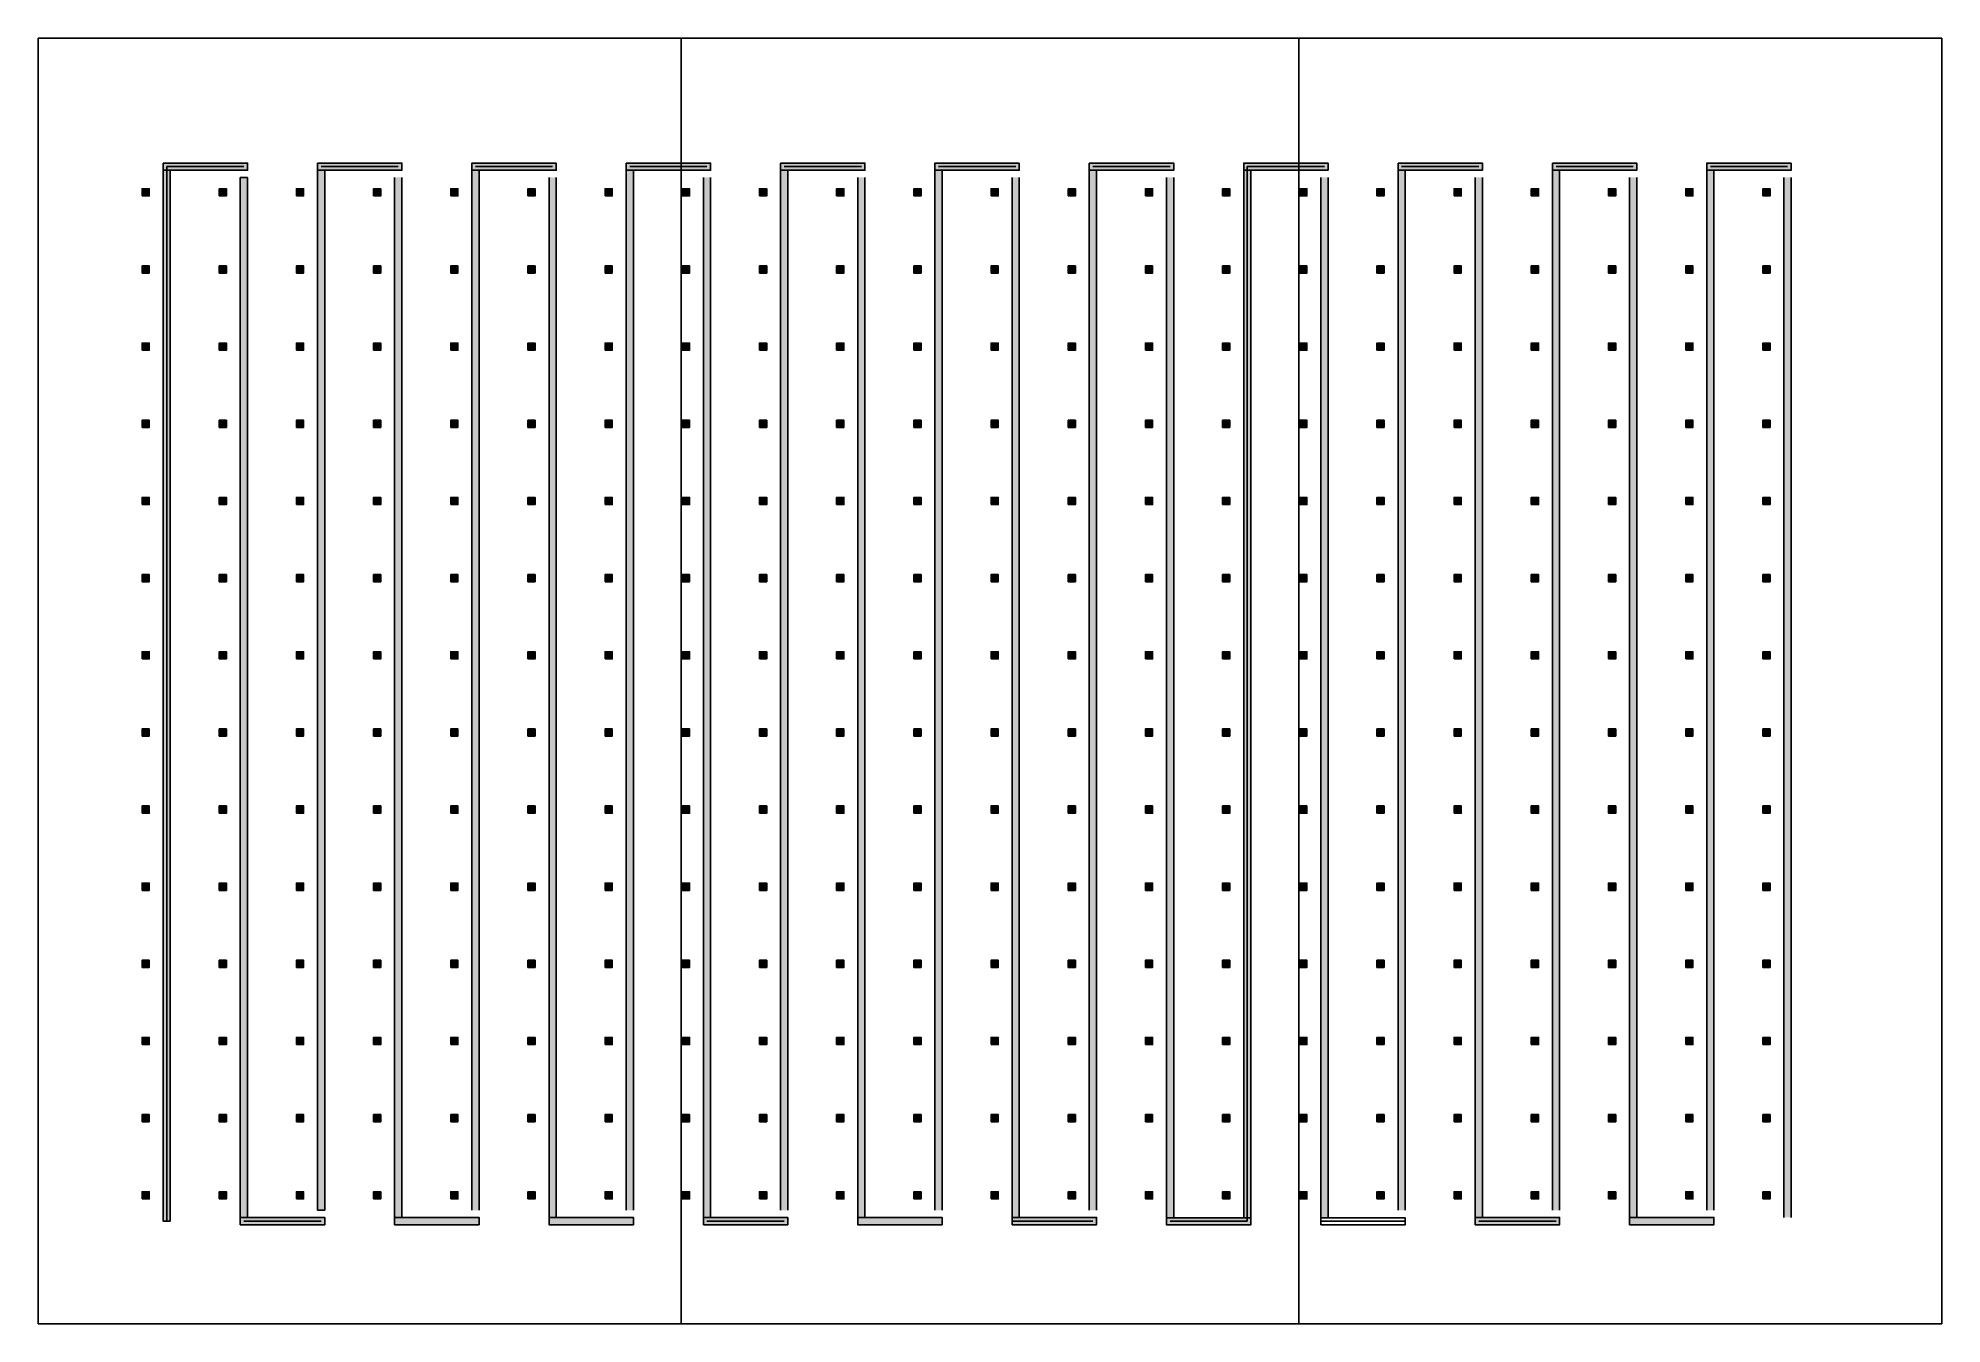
# Model space of a CAD drawing. Header units: millimetres. Extents: x 0 to 370, y 0 to 250.
import ezdxf

# ---------------------------------------------------------------- set-up
doc = ezdxf.new("R2010")
doc.units = ezdxf.units.MM

msp = doc.modelspace()

# ---------------------------------------------------------------- hatches: boundary and pattern name
h = msp.add_hatch(color=256)
h.set_gradient(color1=(255, 255, 255), one_color=1)
h.paths.add_polyline_path([(264.3, 225.7), (264.3, 224.3), (280.7, 224.3), (280.7, 225.7)])
h = msp.add_hatch(color=256)
h.set_gradient(color1=(255, 255, 255), one_color=1)
h.paths.add_polyline_path([(294.3, 225.7), (294.3, 224.3), (310.7, 224.3), (310.7, 225.7)])
h = msp.add_hatch(color=256)
h.set_gradient(color1=(255, 255, 255), one_color=1)
h.paths.add_polyline_path([(340.7, 225.7), (340.7, 224.3), (324.3, 224.3), (324.3, 225.7)])
h = msp.add_hatch(color=256)
h.set_gradient(color1=(255, 255, 255), one_color=1)
h.paths.add_polyline_path([(24.3, 225.7), (24.3, 224.3), (40.7, 224.3), (40.7, 225.7)])
h = msp.add_hatch(color=256)
h.set_gradient(color1=(255, 255, 255), one_color=1)
h.paths.add_polyline_path([(25, 20), (25, 225)])
h.paths.add_polyline_path([(24.3, 30), (25.7, 30)])
h = msp.add_hatch(color=256)
h.set_gradient(color1=(255, 255, 255), one_color=1)
h.paths.add_polyline_path([(25.7, 20), (25.7, 224.3), (24.3, 224.3), (24.3, 20)])
h = msp.add_hatch(color=256)
h.set_gradient(color1=(255, 255, 255), one_color=1)
h.paths.add_polyline_path([(40.7, 222.9), (40.7, 20.7), (39.3, 20.7), (39.3, 222.9)])
h = msp.add_hatch(color=256)
h.set_gradient(color1=(255, 255, 255), one_color=1)
h.paths.add_polyline_path([(54.3, 225.7), (54.3, 224.3), (70.7, 224.3), (70.7, 225.7)])
h = msp.add_hatch(color=256)
h.set_gradient(color1=(255, 255, 255), one_color=1)
h.paths.add_polyline_path([(54.3, 224.3), (55.7, 224.3), (55.7, 22.1), (54.3, 22.1)])
h = msp.add_hatch(color=256)
h.set_gradient(color1=(255, 255, 255), one_color=1)
h.paths.add_polyline_path([(70.7, 222.9), (70.7, 20.7), (69.3, 20.7), (69.3, 222.9)])
h = msp.add_hatch(color=256)
h.set_gradient(color1=(255, 255, 255), one_color=1)
h.paths.add_polyline_path([(100.7, 225.7), (100.7, 224.3), (84.3, 224.3), (84.3, 225.7)])
h = msp.add_hatch(color=256)
h.set_gradient(color1=(255, 255, 255), one_color=1)
h.paths.add_polyline_path([(84.3, 224.3), (85.7, 224.3), (85.7, 22.1), (84.3, 22.1)])
h = msp.add_hatch(color=256)
h.set_gradient(color1=(255, 255, 255), one_color=1)
h.paths.add_polyline_path([(100.7, 222.9), (100.7, 20.7), (99.3, 20.7), (99.3, 222.9)])
h = msp.add_hatch(color=256)
h.set_gradient(color1=(255, 255, 255), one_color=1)
h.paths.add_polyline_path([(114.3, 225.7), (114.3, 224.3), (130.7, 224.3), (130.7, 225.7)])
h = msp.add_hatch(color=256)
h.set_gradient(color1=(255, 255, 255), one_color=1)
h.paths.add_polyline_path([(114.3, 224.3), (115.7, 224.3), (115.7, 22.1), (114.3, 22.1)])
h = msp.add_hatch(color=256)
h.set_gradient(color1=(255, 255, 255), one_color=1)
h.paths.add_polyline_path([(130.7, 222.9), (130.7, 20.7), (129.3, 20.7), (129.3, 222.9)])
h = msp.add_hatch(color=256)
h.set_gradient(color1=(255, 255, 255), one_color=1)
h.paths.add_polyline_path([(144.3, 225.7), (144.3, 224.3), (160.7, 224.3), (160.7, 225.7)])
h = msp.add_hatch(color=256)
h.set_gradient(color1=(255, 255, 255), one_color=1)
h.paths.add_polyline_path([(144.3, 224.3), (145.7, 224.3), (145.7, 22.1), (144.3, 22.1)])
h = msp.add_hatch(color=256)
h.set_gradient(color1=(255, 255, 255), one_color=1)
h.paths.add_polyline_path([(160.7, 222.9), (160.7, 20.7), (159.3, 20.7), (159.3, 222.9)])
h = msp.add_hatch(color=256)
h.set_gradient(color1=(255, 255, 255), one_color=1)
h.paths.add_polyline_path([(190.7, 225.7), (190.7, 224.3), (174.3, 224.3), (174.3, 225.7)])
h = msp.add_hatch(color=256)
h.set_gradient(color1=(255, 255, 255), one_color=1)
h.paths.add_polyline_path([(174.3, 224.3), (175.7, 224.3), (175.7, 22.1), (174.3, 22.1)])
h = msp.add_hatch(color=256)
h.set_gradient(color1=(255, 255, 255), one_color=1)
h.paths.add_polyline_path([(190.7, 222.9), (190.7, 20.7), (189.3, 20.7), (189.3, 222.9)])
h = msp.add_hatch(color=256)
h.set_gradient(color1=(255, 255, 255), one_color=1)
h.paths.add_polyline_path([(204.3, 225.7), (204.3, 224.3), (220.7, 224.3), (220.7, 225.7)])
h = msp.add_hatch(color=256)
h.set_gradient(color1=(255, 255, 255), one_color=1)
h.paths.add_polyline_path([(204.3, 224.3), (205.7, 224.3), (205.7, 22.1), (204.3, 22.1)])
h = msp.add_hatch(color=256)
h.set_gradient(color1=(255, 255, 255), one_color=1)
h.paths.add_polyline_path([(234.3, 224.3), (234.3, 20.6), (235.7, 20.6), (235.7, 224.3)])
h.paths.add_polyline_path([(219.3, 20.6), (219.3, 19.3), (235.7, 19.3), (235.7, 20.6)])
h = msp.add_hatch(color=256)
h.set_gradient(color1=(255, 255, 255), one_color=1)
h.paths.add_polyline_path([(220.7, 222.9), (220.7, 20.7), (219.3, 20.7), (219.3, 222.9)])
h = msp.add_hatch(color=256)
h.set_gradient(color1=(255, 255, 255), one_color=1)
h.paths.add_polyline_path([(250.7, 225.7), (250.7, 224.3), (234.3, 224.3), (234.3, 225.7)])
h = msp.add_hatch(color=256)
h.set_gradient(color1=(255, 255, 255), one_color=1)
h.paths.add_polyline_path([(234.3, 224.3), (234.3, 20.6), (235.7, 20.6), (235.7, 224.3)])
h = msp.add_hatch(color=256)
h.set_gradient(color1=(255, 255, 255), one_color=1)
h.paths.add_polyline_path([(234.3, 224.3), (235.7, 224.3), (235.7, 22.1), (234.3, 22.1)])
h = msp.add_hatch(color=256)
h.set_gradient(color1=(255, 255, 255), one_color=1)
h.paths.add_polyline_path([(250.7, 222.9), (250.7, 20.7), (249.3, 20.7), (249.3, 222.9)])
h = msp.add_hatch(color=256)
h.set_gradient(color1=(255, 255, 255), one_color=1)
h.paths.add_polyline_path([(264.3, 224.3), (265.7, 224.3), (265.7, 22.1), (264.3, 22.1)])
h = msp.add_hatch(color=256)
h.set_gradient(color1=(255, 255, 255), one_color=1)
h.paths.add_polyline_path([(280.7, 222.9), (280.7, 20.7), (279.3, 20.7), (279.3, 222.9)])
h = msp.add_hatch(color=256)
h.set_gradient(color1=(255, 255, 255), one_color=1)
h.paths.add_polyline_path([(294.3, 224.3), (295.7, 224.3), (295.7, 22.1), (294.3, 22.1)])
h = msp.add_hatch(color=256)
h.set_gradient(color1=(255, 255, 255), one_color=1)
h.paths.add_polyline_path([(310.7, 222.9), (310.7, 20.7), (309.3, 20.7), (309.3, 222.9)])
h = msp.add_hatch(color=256)
h.set_gradient(color1=(255, 255, 255), one_color=1)
h.paths.add_polyline_path([(324.3, 224.3), (325.7, 224.3), (325.7, 22.1), (324.3, 22.1)])
h = msp.add_hatch(color=256)
h.set_gradient(color1=(255, 255, 255), one_color=1)
h.paths.add_polyline_path([(340.7, 222.9), (340.7, 20.7), (339.3, 20.7), (339.3, 222.9)])
h = msp.add_hatch(color=256)
h.set_gradient(color1=(255, 255, 255), one_color=1)
h.paths.add_polyline_path([(20.2, 219.3), (20.2, 220.7), (21.6, 220.7), (21.6, 219.3)])
h = msp.add_hatch(color=256)
h.set_gradient(color1=(255, 255, 255), one_color=1)
h.paths.add_polyline_path([(35.2, 219.3), (35.2, 220.7), (36.6, 220.7), (36.6, 219.3)])
h = msp.add_hatch(color=256)
h.set_gradient(color1=(255, 255, 255), one_color=1)
h.paths.add_polyline_path([(50.2, 219.3), (50.2, 220.7), (51.6, 220.7), (51.6, 219.3)])
h = msp.add_hatch(color=256)
h.set_gradient(color1=(255, 255, 255), one_color=1)
h.paths.add_polyline_path([(65.2, 219.3), (65.2, 220.7), (66.6, 220.7), (66.6, 219.3)])
h = msp.add_hatch(color=256)
h.set_gradient(color1=(255, 255, 255), one_color=1)
h.paths.add_polyline_path([(80.2, 219.3), (80.2, 220.7), (81.6, 220.7), (81.6, 219.3)])
h = msp.add_hatch(color=256)
h.set_gradient(color1=(255, 255, 255), one_color=1)
h.paths.add_polyline_path([(95.2, 219.3), (95.2, 220.7), (96.6, 220.7), (96.6, 219.3)])
h = msp.add_hatch(color=256)
h.set_gradient(color1=(255, 255, 255), one_color=1)
h.paths.add_polyline_path([(110.2, 219.3), (110.2, 220.7), (111.6, 220.7), (111.6, 219.3)])
h = msp.add_hatch(color=256)
h.set_gradient(color1=(255, 255, 255), one_color=1)
h.paths.add_polyline_path([(125.2, 219.3), (125.2, 220.7), (126.6, 220.7), (126.6, 219.3)])
h = msp.add_hatch(color=256)
h.set_gradient(color1=(255, 255, 255), one_color=1)
h.paths.add_polyline_path([(140.2, 219.3), (140.2, 220.7), (141.6, 220.7), (141.6, 219.3)])
h = msp.add_hatch(color=256)
h.set_gradient(color1=(255, 255, 255), one_color=1)
h.paths.add_polyline_path([(155.2, 219.3), (155.2, 220.7), (156.6, 220.7), (156.6, 219.3)])
h = msp.add_hatch(color=256)
h.set_gradient(color1=(255, 255, 255), one_color=1)
h.paths.add_polyline_path([(170.2, 219.3), (170.2, 220.7), (171.6, 220.7), (171.6, 219.3)])
h = msp.add_hatch(color=256)
h.set_gradient(color1=(255, 255, 255), one_color=1)
h.paths.add_polyline_path([(185.2, 219.3), (185.2, 220.7), (186.6, 220.7), (186.6, 219.3)])
h = msp.add_hatch(color=256)
h.set_gradient(color1=(255, 255, 255), one_color=1)
h.paths.add_polyline_path([(200.2, 219.3), (200.2, 220.7), (201.6, 220.7), (201.6, 219.3)])
h = msp.add_hatch(color=256)
h.set_gradient(color1=(255, 255, 255), one_color=1)
h.paths.add_polyline_path([(215.2, 219.3), (215.2, 220.7), (216.6, 220.7), (216.6, 219.3)])
h = msp.add_hatch(color=256)
h.set_gradient(color1=(255, 255, 255), one_color=1)
h.paths.add_polyline_path([(230.2, 219.3), (230.2, 220.7), (231.6, 220.7), (231.6, 219.3)])
h = msp.add_hatch(color=256)
h.set_gradient(color1=(255, 255, 255), one_color=1)
h.paths.add_polyline_path([(245.2, 219.3), (245.2, 220.7), (246.6, 220.7), (246.6, 219.3)])
h = msp.add_hatch(color=256)
h.set_gradient(color1=(255, 255, 255), one_color=1)
h.paths.add_polyline_path([(260.2, 219.3), (260.2, 220.7), (261.6, 220.7), (261.6, 219.3)])
h = msp.add_hatch(color=256)
h.set_gradient(color1=(255, 255, 255), one_color=1)
h.paths.add_polyline_path([(275.2, 219.3), (275.2, 220.7), (276.6, 220.7), (276.6, 219.3)])
h = msp.add_hatch(color=256)
h.set_gradient(color1=(255, 255, 255), one_color=1)
h.paths.add_polyline_path([(290.2, 219.3), (290.2, 220.7), (291.6, 220.7), (291.6, 219.3)])
h = msp.add_hatch(color=256)
h.set_gradient(color1=(255, 255, 255), one_color=1)
h.paths.add_polyline_path([(305.2, 219.3), (305.2, 220.7), (306.6, 220.7), (306.6, 219.3)])
h = msp.add_hatch(color=256)
h.set_gradient(color1=(255, 255, 255), one_color=1)
h.paths.add_polyline_path([(320.2, 219.3), (320.2, 220.7), (321.6, 220.7), (321.6, 219.3)])
h = msp.add_hatch(color=256)
h.set_gradient(color1=(255, 255, 255), one_color=1)
h.paths.add_polyline_path([(335.2, 219.3), (335.2, 220.7), (336.6, 220.7), (336.6, 219.3)])
h = msp.add_hatch(color=256)
h.set_gradient(color1=(255, 255, 255), one_color=1)
h.paths.add_polyline_path([(20.2, 204.3), (20.2, 205.7), (21.6, 205.7), (21.6, 204.3)])
h = msp.add_hatch(color=256)
h.set_gradient(color1=(255, 255, 255), one_color=1)
h.paths.add_polyline_path([(35.2, 204.3), (35.2, 205.7), (36.6, 205.7), (36.6, 204.3)])
h = msp.add_hatch(color=256)
h.set_gradient(color1=(255, 255, 255), one_color=1)
h.paths.add_polyline_path([(50.2, 204.3), (50.2, 205.7), (51.6, 205.7), (51.6, 204.3)])
h = msp.add_hatch(color=256)
h.set_gradient(color1=(255, 255, 255), one_color=1)
h.paths.add_polyline_path([(65.2, 204.3), (65.2, 205.7), (66.6, 205.7), (66.6, 204.3)])
h = msp.add_hatch(color=256)
h.set_gradient(color1=(255, 255, 255), one_color=1)
h.paths.add_polyline_path([(80.2, 204.3), (80.2, 205.7), (81.6, 205.7), (81.6, 204.3)])
h = msp.add_hatch(color=256)
h.set_gradient(color1=(255, 255, 255), one_color=1)
h.paths.add_polyline_path([(95.2, 204.3), (95.2, 205.7), (96.6, 205.7), (96.6, 204.3)])
h = msp.add_hatch(color=256)
h.set_gradient(color1=(255, 255, 255), one_color=1)
h.paths.add_polyline_path([(110.2, 204.3), (110.2, 205.7), (111.6, 205.7), (111.6, 204.3)])
h = msp.add_hatch(color=256)
h.set_gradient(color1=(255, 255, 255), one_color=1)
h.paths.add_polyline_path([(125.2, 204.3), (125.2, 205.7), (126.6, 205.7), (126.6, 204.3)])
h = msp.add_hatch(color=256)
h.set_gradient(color1=(255, 255, 255), one_color=1)
h.paths.add_polyline_path([(140.2, 204.3), (140.2, 205.7), (141.6, 205.7), (141.6, 204.3)])
h = msp.add_hatch(color=256)
h.set_gradient(color1=(255, 255, 255), one_color=1)
h.paths.add_polyline_path([(155.2, 204.3), (155.2, 205.7), (156.6, 205.7), (156.6, 204.3)])
h = msp.add_hatch(color=256)
h.set_gradient(color1=(255, 255, 255), one_color=1)
h.paths.add_polyline_path([(170.2, 204.3), (170.2, 205.7), (171.6, 205.7), (171.6, 204.3)])
h = msp.add_hatch(color=256)
h.set_gradient(color1=(255, 255, 255), one_color=1)
h.paths.add_polyline_path([(185.2, 204.3), (185.2, 205.7), (186.6, 205.7), (186.6, 204.3)])
h = msp.add_hatch(color=256)
h.set_gradient(color1=(255, 255, 255), one_color=1)
h.paths.add_polyline_path([(200.2, 204.3), (200.2, 205.7), (201.6, 205.7), (201.6, 204.3)])
h = msp.add_hatch(color=256)
h.set_gradient(color1=(255, 255, 255), one_color=1)
h.paths.add_polyline_path([(215.2, 204.3), (215.2, 205.7), (216.6, 205.7), (216.6, 204.3)])
h = msp.add_hatch(color=256)
h.set_gradient(color1=(255, 255, 255), one_color=1)
h.paths.add_polyline_path([(230.2, 204.3), (230.2, 205.7), (231.6, 205.7), (231.6, 204.3)])
h = msp.add_hatch(color=256)
h.set_gradient(color1=(255, 255, 255), one_color=1)
h.paths.add_polyline_path([(245.2, 204.3), (245.2, 205.7), (246.6, 205.7), (246.6, 204.3)])
h = msp.add_hatch(color=256)
h.set_gradient(color1=(255, 255, 255), one_color=1)
h.paths.add_polyline_path([(260.2, 204.3), (260.2, 205.7), (261.6, 205.7), (261.6, 204.3)])
h = msp.add_hatch(color=256)
h.set_gradient(color1=(255, 255, 255), one_color=1)
h.paths.add_polyline_path([(275.2, 204.3), (275.2, 205.7), (276.6, 205.7), (276.6, 204.3)])
h = msp.add_hatch(color=256)
h.set_gradient(color1=(255, 255, 255), one_color=1)
h.paths.add_polyline_path([(290.2, 204.3), (290.2, 205.7), (291.6, 205.7), (291.6, 204.3)])
h = msp.add_hatch(color=256)
h.set_gradient(color1=(255, 255, 255), one_color=1)
h.paths.add_polyline_path([(305.2, 204.3), (305.2, 205.7), (306.6, 205.7), (306.6, 204.3)])
h = msp.add_hatch(color=256)
h.set_gradient(color1=(255, 255, 255), one_color=1)
h.paths.add_polyline_path([(320.2, 204.3), (320.2, 205.7), (321.6, 205.7), (321.6, 204.3)])
h = msp.add_hatch(color=256)
h.set_gradient(color1=(255, 255, 255), one_color=1)
h.paths.add_polyline_path([(335.2, 204.3), (335.2, 205.7), (336.6, 205.7), (336.6, 204.3)])
h = msp.add_hatch(color=256)
h.set_gradient(color1=(255, 255, 255), one_color=1)
h.paths.add_polyline_path([(20.2, 189.3), (20.2, 190.7), (21.6, 190.7), (21.6, 189.3)])
h = msp.add_hatch(color=256)
h.set_gradient(color1=(255, 255, 255), one_color=1)
h.paths.add_polyline_path([(35.2, 189.3), (35.2, 190.7), (36.6, 190.7), (36.6, 189.3)])
h = msp.add_hatch(color=256)
h.set_gradient(color1=(255, 255, 255), one_color=1)
h.paths.add_polyline_path([(50.2, 189.3), (50.2, 190.7), (51.6, 190.7), (51.6, 189.3)])
h = msp.add_hatch(color=256)
h.set_gradient(color1=(255, 255, 255), one_color=1)
h.paths.add_polyline_path([(65.2, 189.3), (65.2, 190.7), (66.6, 190.7), (66.6, 189.3)])
h = msp.add_hatch(color=256)
h.set_gradient(color1=(255, 255, 255), one_color=1)
h.paths.add_polyline_path([(80.2, 189.3), (80.2, 190.7), (81.6, 190.7), (81.6, 189.3)])
h = msp.add_hatch(color=256)
h.set_gradient(color1=(255, 255, 255), one_color=1)
h.paths.add_polyline_path([(95.2, 189.3), (95.2, 190.7), (96.6, 190.7), (96.6, 189.3)])
h = msp.add_hatch(color=256)
h.set_gradient(color1=(255, 255, 255), one_color=1)
h.paths.add_polyline_path([(110.2, 189.3), (110.2, 190.7), (111.6, 190.7), (111.6, 189.3)])
h = msp.add_hatch(color=256)
h.set_gradient(color1=(255, 255, 255), one_color=1)
h.paths.add_polyline_path([(125.2, 189.3), (125.2, 190.7), (126.6, 190.7), (126.6, 189.3)])
h = msp.add_hatch(color=256)
h.set_gradient(color1=(255, 255, 255), one_color=1)
h.paths.add_polyline_path([(140.2, 189.3), (140.2, 190.7), (141.6, 190.7), (141.6, 189.3)])
h = msp.add_hatch(color=256)
h.set_gradient(color1=(255, 255, 255), one_color=1)
h.paths.add_polyline_path([(155.2, 189.3), (155.2, 190.7), (156.6, 190.7), (156.6, 189.3)])
h = msp.add_hatch(color=256)
h.set_gradient(color1=(255, 255, 255), one_color=1)
h.paths.add_polyline_path([(170.2, 189.3), (170.2, 190.7), (171.6, 190.7), (171.6, 189.3)])
h = msp.add_hatch(color=256)
h.set_gradient(color1=(255, 255, 255), one_color=1)
h.paths.add_polyline_path([(185.2, 189.3), (185.2, 190.7), (186.6, 190.7), (186.6, 189.3)])
h = msp.add_hatch(color=256)
h.set_gradient(color1=(255, 255, 255), one_color=1)
h.paths.add_polyline_path([(200.2, 189.3), (200.2, 190.7), (201.6, 190.7), (201.6, 189.3)])
h = msp.add_hatch(color=256)
h.set_gradient(color1=(255, 255, 255), one_color=1)
h.paths.add_polyline_path([(215.2, 189.3), (215.2, 190.7), (216.6, 190.7), (216.6, 189.3)])
h = msp.add_hatch(color=256)
h.set_gradient(color1=(255, 255, 255), one_color=1)
h.paths.add_polyline_path([(230.2, 189.3), (230.2, 190.7), (231.6, 190.7), (231.6, 189.3)])
h = msp.add_hatch(color=256)
h.set_gradient(color1=(255, 255, 255), one_color=1)
h.paths.add_polyline_path([(245.2, 189.3), (245.2, 190.7), (246.6, 190.7), (246.6, 189.3)])
h = msp.add_hatch(color=256)
h.set_gradient(color1=(255, 255, 255), one_color=1)
h.paths.add_polyline_path([(260.2, 189.3), (260.2, 190.7), (261.6, 190.7), (261.6, 189.3)])
h = msp.add_hatch(color=256)
h.set_gradient(color1=(255, 255, 255), one_color=1)
h.paths.add_polyline_path([(275.2, 189.3), (275.2, 190.7), (276.6, 190.7), (276.6, 189.3)])
h = msp.add_hatch(color=256)
h.set_gradient(color1=(255, 255, 255), one_color=1)
h.paths.add_polyline_path([(290.2, 189.3), (290.2, 190.7), (291.6, 190.7), (291.6, 189.3)])
h = msp.add_hatch(color=256)
h.set_gradient(color1=(255, 255, 255), one_color=1)
h.paths.add_polyline_path([(305.2, 189.3), (305.2, 190.7), (306.6, 190.7), (306.6, 189.3)])
h = msp.add_hatch(color=256)
h.set_gradient(color1=(255, 255, 255), one_color=1)
h.paths.add_polyline_path([(320.2, 189.3), (320.2, 190.7), (321.6, 190.7), (321.6, 189.3)])
h = msp.add_hatch(color=256)
h.set_gradient(color1=(255, 255, 255), one_color=1)
h.paths.add_polyline_path([(335.2, 189.3), (335.2, 190.7), (336.6, 190.7), (336.6, 189.3)])
h = msp.add_hatch(color=256)
h.set_gradient(color1=(255, 255, 255), one_color=1)
h.paths.add_polyline_path([(20.2, 174.3), (20.2, 175.7), (21.6, 175.7), (21.6, 174.3)])
h = msp.add_hatch(color=256)
h.set_gradient(color1=(255, 255, 255), one_color=1)
h.paths.add_polyline_path([(35.2, 174.3), (35.2, 175.7), (36.6, 175.7), (36.6, 174.3)])
h = msp.add_hatch(color=256)
h.set_gradient(color1=(255, 255, 255), one_color=1)
h.paths.add_polyline_path([(50.2, 174.3), (50.2, 175.7), (51.6, 175.7), (51.6, 174.3)])
h = msp.add_hatch(color=256)
h.set_gradient(color1=(255, 255, 255), one_color=1)
h.paths.add_polyline_path([(65.2, 174.3), (65.2, 175.7), (66.6, 175.7), (66.6, 174.3)])
h = msp.add_hatch(color=256)
h.set_gradient(color1=(255, 255, 255), one_color=1)
h.paths.add_polyline_path([(80.2, 174.3), (80.2, 175.7), (81.6, 175.7), (81.6, 174.3)])
h = msp.add_hatch(color=256)
h.set_gradient(color1=(255, 255, 255), one_color=1)
h.paths.add_polyline_path([(95.2, 174.3), (95.2, 175.7), (96.6, 175.7), (96.6, 174.3)])
h = msp.add_hatch(color=256)
h.set_gradient(color1=(255, 255, 255), one_color=1)
h.paths.add_polyline_path([(110.2, 174.3), (110.2, 175.7), (111.6, 175.7), (111.6, 174.3)])
h = msp.add_hatch(color=256)
h.set_gradient(color1=(255, 255, 255), one_color=1)
h.paths.add_polyline_path([(125.2, 174.3), (125.2, 175.7), (126.6, 175.7), (126.6, 174.3)])
h = msp.add_hatch(color=256)
h.set_gradient(color1=(255, 255, 255), one_color=1)
h.paths.add_polyline_path([(140.2, 174.3), (140.2, 175.7), (141.6, 175.7), (141.6, 174.3)])
h = msp.add_hatch(color=256)
h.set_gradient(color1=(255, 255, 255), one_color=1)
h.paths.add_polyline_path([(155.2, 174.3), (155.2, 175.7), (156.6, 175.7), (156.6, 174.3)])
h = msp.add_hatch(color=256)
h.set_gradient(color1=(255, 255, 255), one_color=1)
h.paths.add_polyline_path([(170.2, 174.3), (170.2, 175.7), (171.6, 175.7), (171.6, 174.3)])
h = msp.add_hatch(color=256)
h.set_gradient(color1=(255, 255, 255), one_color=1)
h.paths.add_polyline_path([(185.2, 174.3), (185.2, 175.7), (186.6, 175.7), (186.6, 174.3)])
h = msp.add_hatch(color=256)
h.set_gradient(color1=(255, 255, 255), one_color=1)
h.paths.add_polyline_path([(200.2, 174.3), (200.2, 175.7), (201.6, 175.7), (201.6, 174.3)])
h = msp.add_hatch(color=256)
h.set_gradient(color1=(255, 255, 255), one_color=1)
h.paths.add_polyline_path([(215.2, 174.3), (215.2, 175.7), (216.6, 175.7), (216.6, 174.3)])
h = msp.add_hatch(color=256)
h.set_gradient(color1=(255, 255, 255), one_color=1)
h.paths.add_polyline_path([(230.2, 174.3), (230.2, 175.7), (231.6, 175.7), (231.6, 174.3)])
h = msp.add_hatch(color=256)
h.set_gradient(color1=(255, 255, 255), one_color=1)
h.paths.add_polyline_path([(245.2, 174.3), (245.2, 175.7), (246.6, 175.7), (246.6, 174.3)])
h = msp.add_hatch(color=256)
h.set_gradient(color1=(255, 255, 255), one_color=1)
h.paths.add_polyline_path([(260.2, 174.3), (260.2, 175.7), (261.6, 175.7), (261.6, 174.3)])
h = msp.add_hatch(color=256)
h.set_gradient(color1=(255, 255, 255), one_color=1)
h.paths.add_polyline_path([(275.2, 174.3), (275.2, 175.7), (276.6, 175.7), (276.6, 174.3)])
h = msp.add_hatch(color=256)
h.set_gradient(color1=(255, 255, 255), one_color=1)
h.paths.add_polyline_path([(290.2, 174.3), (290.2, 175.7), (291.6, 175.7), (291.6, 174.3)])
h = msp.add_hatch(color=256)
h.set_gradient(color1=(255, 255, 255), one_color=1)
h.paths.add_polyline_path([(305.2, 174.3), (305.2, 175.7), (306.6, 175.7), (306.6, 174.3)])
h = msp.add_hatch(color=256)
h.set_gradient(color1=(255, 255, 255), one_color=1)
h.paths.add_polyline_path([(320.2, 174.3), (320.2, 175.7), (321.6, 175.7), (321.6, 174.3)])
h = msp.add_hatch(color=256)
h.set_gradient(color1=(255, 255, 255), one_color=1)
h.paths.add_polyline_path([(335.2, 174.3), (335.2, 175.7), (336.6, 175.7), (336.6, 174.3)])
h = msp.add_hatch(color=256)
h.set_gradient(color1=(255, 255, 255), one_color=1)
h.paths.add_polyline_path([(20.2, 159.3), (20.2, 160.7), (21.6, 160.7), (21.6, 159.3)])
h = msp.add_hatch(color=256)
h.set_gradient(color1=(255, 255, 255), one_color=1)
h.paths.add_polyline_path([(35.2, 159.3), (35.2, 160.7), (36.6, 160.7), (36.6, 159.3)])
h = msp.add_hatch(color=256)
h.set_gradient(color1=(255, 255, 255), one_color=1)
h.paths.add_polyline_path([(50.2, 159.3), (50.2, 160.7), (51.6, 160.7), (51.6, 159.3)])
h = msp.add_hatch(color=256)
h.set_gradient(color1=(255, 255, 255), one_color=1)
h.paths.add_polyline_path([(65.2, 159.3), (65.2, 160.7), (66.6, 160.7), (66.6, 159.3)])
h = msp.add_hatch(color=256)
h.set_gradient(color1=(255, 255, 255), one_color=1)
h.paths.add_polyline_path([(80.2, 159.3), (80.2, 160.7), (81.6, 160.7), (81.6, 159.3)])
h = msp.add_hatch(color=256)
h.set_gradient(color1=(255, 255, 255), one_color=1)
h.paths.add_polyline_path([(95.2, 159.3), (95.2, 160.7), (96.6, 160.7), (96.6, 159.3)])
h = msp.add_hatch(color=256)
h.set_gradient(color1=(255, 255, 255), one_color=1)
h.paths.add_polyline_path([(110.2, 159.3), (110.2, 160.7), (111.6, 160.7), (111.6, 159.3)])
h = msp.add_hatch(color=256)
h.set_gradient(color1=(255, 255, 255), one_color=1)
h.paths.add_polyline_path([(125.2, 159.3), (125.2, 160.7), (126.6, 160.7), (126.6, 159.3)])
h = msp.add_hatch(color=256)
h.set_gradient(color1=(255, 255, 255), one_color=1)
h.paths.add_polyline_path([(140.2, 159.3), (140.2, 160.7), (141.6, 160.7), (141.6, 159.3)])
h = msp.add_hatch(color=256)
h.set_gradient(color1=(255, 255, 255), one_color=1)
h.paths.add_polyline_path([(155.2, 159.3), (155.2, 160.7), (156.6, 160.7), (156.6, 159.3)])
h = msp.add_hatch(color=256)
h.set_gradient(color1=(255, 255, 255), one_color=1)
h.paths.add_polyline_path([(170.2, 159.3), (170.2, 160.7), (171.6, 160.7), (171.6, 159.3)])
h = msp.add_hatch(color=256)
h.set_gradient(color1=(255, 255, 255), one_color=1)
h.paths.add_polyline_path([(185.2, 159.3), (185.2, 160.7), (186.6, 160.7), (186.6, 159.3)])
h = msp.add_hatch(color=256)
h.set_gradient(color1=(255, 255, 255), one_color=1)
h.paths.add_polyline_path([(200.2, 159.3), (200.2, 160.7), (201.6, 160.7), (201.6, 159.3)])
h = msp.add_hatch(color=256)
h.set_gradient(color1=(255, 255, 255), one_color=1)
h.paths.add_polyline_path([(215.2, 159.3), (215.2, 160.7), (216.6, 160.7), (216.6, 159.3)])
h = msp.add_hatch(color=256)
h.set_gradient(color1=(255, 255, 255), one_color=1)
h.paths.add_polyline_path([(230.2, 159.3), (230.2, 160.7), (231.6, 160.7), (231.6, 159.3)])
h = msp.add_hatch(color=256)
h.set_gradient(color1=(255, 255, 255), one_color=1)
h.paths.add_polyline_path([(245.2, 159.3), (245.2, 160.7), (246.6, 160.7), (246.6, 159.3)])
h = msp.add_hatch(color=256)
h.set_gradient(color1=(255, 255, 255), one_color=1)
h.paths.add_polyline_path([(260.2, 159.3), (260.2, 160.7), (261.6, 160.7), (261.6, 159.3)])
h = msp.add_hatch(color=256)
h.set_gradient(color1=(255, 255, 255), one_color=1)
h.paths.add_polyline_path([(275.2, 159.3), (275.2, 160.7), (276.6, 160.7), (276.6, 159.3)])
h = msp.add_hatch(color=256)
h.set_gradient(color1=(255, 255, 255), one_color=1)
h.paths.add_polyline_path([(290.2, 159.3), (290.2, 160.7), (291.6, 160.7), (291.6, 159.3)])
h = msp.add_hatch(color=256)
h.set_gradient(color1=(255, 255, 255), one_color=1)
h.paths.add_polyline_path([(305.2, 159.3), (305.2, 160.7), (306.6, 160.7), (306.6, 159.3)])
h = msp.add_hatch(color=256)
h.set_gradient(color1=(255, 255, 255), one_color=1)
h.paths.add_polyline_path([(320.2, 159.3), (320.2, 160.7), (321.6, 160.7), (321.6, 159.3)])
h = msp.add_hatch(color=256)
h.set_gradient(color1=(255, 255, 255), one_color=1)
h.paths.add_polyline_path([(335.2, 159.3), (335.2, 160.7), (336.6, 160.7), (336.6, 159.3)])
h = msp.add_hatch(color=256)
h.set_gradient(color1=(255, 255, 255), one_color=1)
h.paths.add_polyline_path([(20.2, 144.3), (20.2, 145.7), (21.6, 145.7), (21.6, 144.3)])
h = msp.add_hatch(color=256)
h.set_gradient(color1=(255, 255, 255), one_color=1)
h.paths.add_polyline_path([(35.2, 144.3), (35.2, 145.7), (36.6, 145.7), (36.6, 144.3)])
h = msp.add_hatch(color=256)
h.set_gradient(color1=(255, 255, 255), one_color=1)
h.paths.add_polyline_path([(50.2, 144.3), (50.2, 145.7), (51.6, 145.7), (51.6, 144.3)])
h = msp.add_hatch(color=256)
h.set_gradient(color1=(255, 255, 255), one_color=1)
h.paths.add_polyline_path([(65.2, 144.3), (65.2, 145.7), (66.6, 145.7), (66.6, 144.3)])
h = msp.add_hatch(color=256)
h.set_gradient(color1=(255, 255, 255), one_color=1)
h.paths.add_polyline_path([(80.2, 144.3), (80.2, 145.7), (81.6, 145.7), (81.6, 144.3)])
h = msp.add_hatch(color=256)
h.set_gradient(color1=(255, 255, 255), one_color=1)
h.paths.add_polyline_path([(95.2, 144.3), (95.2, 145.7), (96.6, 145.7), (96.6, 144.3)])
h = msp.add_hatch(color=256)
h.set_gradient(color1=(255, 255, 255), one_color=1)
h.paths.add_polyline_path([(110.2, 144.3), (110.2, 145.7), (111.6, 145.7), (111.6, 144.3)])
h = msp.add_hatch(color=256)
h.set_gradient(color1=(255, 255, 255), one_color=1)
h.paths.add_polyline_path([(125.2, 144.3), (125.2, 145.7), (126.6, 145.7), (126.6, 144.3)])
h = msp.add_hatch(color=256)
h.set_gradient(color1=(255, 255, 255), one_color=1)
h.paths.add_polyline_path([(140.2, 144.3), (140.2, 145.7), (141.6, 145.7), (141.6, 144.3)])
h = msp.add_hatch(color=256)
h.set_gradient(color1=(255, 255, 255), one_color=1)
h.paths.add_polyline_path([(155.2, 144.3), (155.2, 145.7), (156.6, 145.7), (156.6, 144.3)])
h = msp.add_hatch(color=256)
h.set_gradient(color1=(255, 255, 255), one_color=1)
h.paths.add_polyline_path([(170.2, 144.3), (170.2, 145.7), (171.6, 145.7), (171.6, 144.3)])
h = msp.add_hatch(color=256)
h.set_gradient(color1=(255, 255, 255), one_color=1)
h.paths.add_polyline_path([(185.2, 144.3), (185.2, 145.7), (186.6, 145.7), (186.6, 144.3)])
h = msp.add_hatch(color=256)
h.set_gradient(color1=(255, 255, 255), one_color=1)
h.paths.add_polyline_path([(200.2, 144.3), (200.2, 145.7), (201.6, 145.7), (201.6, 144.3)])
h = msp.add_hatch(color=256)
h.set_gradient(color1=(255, 255, 255), one_color=1)
h.paths.add_polyline_path([(215.2, 144.3), (215.2, 145.7), (216.6, 145.7), (216.6, 144.3)])
h = msp.add_hatch(color=256)
h.set_gradient(color1=(255, 255, 255), one_color=1)
h.paths.add_polyline_path([(230.2, 144.3), (230.2, 145.7), (231.6, 145.7), (231.6, 144.3)])
h = msp.add_hatch(color=256)
h.set_gradient(color1=(255, 255, 255), one_color=1)
h.paths.add_polyline_path([(245.2, 144.3), (245.2, 145.7), (246.6, 145.7), (246.6, 144.3)])
h = msp.add_hatch(color=256)
h.set_gradient(color1=(255, 255, 255), one_color=1)
h.paths.add_polyline_path([(260.2, 144.3), (260.2, 145.7), (261.6, 145.7), (261.6, 144.3)])
h = msp.add_hatch(color=256)
h.set_gradient(color1=(255, 255, 255), one_color=1)
h.paths.add_polyline_path([(275.2, 144.3), (275.2, 145.7), (276.6, 145.7), (276.6, 144.3)])
h = msp.add_hatch(color=256)
h.set_gradient(color1=(255, 255, 255), one_color=1)
h.paths.add_polyline_path([(290.2, 144.3), (290.2, 145.7), (291.6, 145.7), (291.6, 144.3)])
h = msp.add_hatch(color=256)
h.set_gradient(color1=(255, 255, 255), one_color=1)
h.paths.add_polyline_path([(305.2, 144.3), (305.2, 145.7), (306.6, 145.7), (306.6, 144.3)])
h = msp.add_hatch(color=256)
h.set_gradient(color1=(255, 255, 255), one_color=1)
h.paths.add_polyline_path([(320.2, 144.3), (320.2, 145.7), (321.6, 145.7), (321.6, 144.3)])
h = msp.add_hatch(color=256)
h.set_gradient(color1=(255, 255, 255), one_color=1)
h.paths.add_polyline_path([(335.2, 144.3), (335.2, 145.7), (336.6, 145.7), (336.6, 144.3)])
h = msp.add_hatch(color=256)
h.set_gradient(color1=(255, 255, 255), one_color=1)
h.paths.add_polyline_path([(20.2, 129.3), (20.2, 130.7), (21.6, 130.7), (21.6, 129.3)])
h = msp.add_hatch(color=256)
h.set_gradient(color1=(255, 255, 255), one_color=1)
h.paths.add_polyline_path([(35.2, 129.3), (35.2, 130.7), (36.6, 130.7), (36.6, 129.3)])
h = msp.add_hatch(color=256)
h.set_gradient(color1=(255, 255, 255), one_color=1)
h.paths.add_polyline_path([(50.2, 129.3), (50.2, 130.7), (51.6, 130.7), (51.6, 129.3)])
h = msp.add_hatch(color=256)
h.set_gradient(color1=(255, 255, 255), one_color=1)
h.paths.add_polyline_path([(65.2, 129.3), (65.2, 130.7), (66.6, 130.7), (66.6, 129.3)])
h = msp.add_hatch(color=256)
h.set_gradient(color1=(255, 255, 255), one_color=1)
h.paths.add_polyline_path([(80.2, 129.3), (80.2, 130.7), (81.6, 130.7), (81.6, 129.3)])
h = msp.add_hatch(color=256)
h.set_gradient(color1=(255, 255, 255), one_color=1)
h.paths.add_polyline_path([(95.2, 129.3), (95.2, 130.7), (96.6, 130.7), (96.6, 129.3)])
h = msp.add_hatch(color=256)
h.set_gradient(color1=(255, 255, 255), one_color=1)
h.paths.add_polyline_path([(110.2, 129.3), (110.2, 130.7), (111.6, 130.7), (111.6, 129.3)])
h = msp.add_hatch(color=256)
h.set_gradient(color1=(255, 255, 255), one_color=1)
h.paths.add_polyline_path([(125.2, 129.3), (125.2, 130.7), (126.6, 130.7), (126.6, 129.3)])
h = msp.add_hatch(color=256)
h.set_gradient(color1=(255, 255, 255), one_color=1)
h.paths.add_polyline_path([(140.2, 129.3), (140.2, 130.7), (141.6, 130.7), (141.6, 129.3)])
h = msp.add_hatch(color=256)
h.set_gradient(color1=(255, 255, 255), one_color=1)
h.paths.add_polyline_path([(155.2, 129.3), (155.2, 130.7), (156.6, 130.7), (156.6, 129.3)])
h = msp.add_hatch(color=256)
h.set_gradient(color1=(255, 255, 255), one_color=1)
h.paths.add_polyline_path([(170.2, 129.3), (170.2, 130.7), (171.6, 130.7), (171.6, 129.3)])
h = msp.add_hatch(color=256)
h.set_gradient(color1=(255, 255, 255), one_color=1)
h.paths.add_polyline_path([(185.2, 129.3), (185.2, 130.7), (186.6, 130.7), (186.6, 129.3)])
h = msp.add_hatch(color=256)
h.set_gradient(color1=(255, 255, 255), one_color=1)
h.paths.add_polyline_path([(200.2, 129.3), (200.2, 130.7), (201.6, 130.7), (201.6, 129.3)])
h = msp.add_hatch(color=256)
h.set_gradient(color1=(255, 255, 255), one_color=1)
h.paths.add_polyline_path([(215.2, 129.3), (215.2, 130.7), (216.6, 130.7), (216.6, 129.3)])
h = msp.add_hatch(color=256)
h.set_gradient(color1=(255, 255, 255), one_color=1)
h.paths.add_polyline_path([(230.2, 129.3), (230.2, 130.7), (231.6, 130.7), (231.6, 129.3)])
h = msp.add_hatch(color=256)
h.set_gradient(color1=(255, 255, 255), one_color=1)
h.paths.add_polyline_path([(245.2, 129.3), (245.2, 130.7), (246.6, 130.7), (246.6, 129.3)])
h = msp.add_hatch(color=256)
h.set_gradient(color1=(255, 255, 255), one_color=1)
h.paths.add_polyline_path([(260.2, 129.3), (260.2, 130.7), (261.6, 130.7), (261.6, 129.3)])
h = msp.add_hatch(color=256)
h.set_gradient(color1=(255, 255, 255), one_color=1)
h.paths.add_polyline_path([(275.2, 129.3), (275.2, 130.7), (276.6, 130.7), (276.6, 129.3)])
h = msp.add_hatch(color=256)
h.set_gradient(color1=(255, 255, 255), one_color=1)
h.paths.add_polyline_path([(290.2, 129.3), (290.2, 130.7), (291.6, 130.7), (291.6, 129.3)])
h = msp.add_hatch(color=256)
h.set_gradient(color1=(255, 255, 255), one_color=1)
h.paths.add_polyline_path([(305.2, 129.3), (305.2, 130.7), (306.6, 130.7), (306.6, 129.3)])
h = msp.add_hatch(color=256)
h.set_gradient(color1=(255, 255, 255), one_color=1)
h.paths.add_polyline_path([(320.2, 129.3), (320.2, 130.7), (321.6, 130.7), (321.6, 129.3)])
h = msp.add_hatch(color=256)
h.set_gradient(color1=(255, 255, 255), one_color=1)
h.paths.add_polyline_path([(335.2, 129.3), (335.2, 130.7), (336.6, 130.7), (336.6, 129.3)])
h = msp.add_hatch(color=256)
h.set_gradient(color1=(255, 255, 255), one_color=1)
h.paths.add_polyline_path([(20.2, 114.3), (20.2, 115.7), (21.6, 115.7), (21.6, 114.3)])
h = msp.add_hatch(color=256)
h.set_gradient(color1=(255, 255, 255), one_color=1)
h.paths.add_polyline_path([(35.2, 114.3), (35.2, 115.7), (36.6, 115.7), (36.6, 114.3)])
h = msp.add_hatch(color=256)
h.set_gradient(color1=(255, 255, 255), one_color=1)
h.paths.add_polyline_path([(50.2, 114.3), (50.2, 115.7), (51.6, 115.7), (51.6, 114.3)])
h = msp.add_hatch(color=256)
h.set_gradient(color1=(255, 255, 255), one_color=1)
h.paths.add_polyline_path([(65.2, 114.3), (65.2, 115.7), (66.6, 115.7), (66.6, 114.3)])
h = msp.add_hatch(color=256)
h.set_gradient(color1=(255, 255, 255), one_color=1)
h.paths.add_polyline_path([(80.2, 114.3), (80.2, 115.7), (81.6, 115.7), (81.6, 114.3)])
h = msp.add_hatch(color=256)
h.set_gradient(color1=(255, 255, 255), one_color=1)
h.paths.add_polyline_path([(95.2, 114.3), (95.2, 115.7), (96.6, 115.7), (96.6, 114.3)])
h = msp.add_hatch(color=256)
h.set_gradient(color1=(255, 255, 255), one_color=1)
h.paths.add_polyline_path([(110.2, 114.3), (110.2, 115.7), (111.6, 115.7), (111.6, 114.3)])
h = msp.add_hatch(color=256)
h.set_gradient(color1=(255, 255, 255), one_color=1)
h.paths.add_polyline_path([(125.2, 114.3), (125.2, 115.7), (126.6, 115.7), (126.6, 114.3)])
h = msp.add_hatch(color=256)
h.set_gradient(color1=(255, 255, 255), one_color=1)
h.paths.add_polyline_path([(140.2, 114.3), (140.2, 115.7), (141.6, 115.7), (141.6, 114.3)])
h = msp.add_hatch(color=256)
h.set_gradient(color1=(255, 255, 255), one_color=1)
h.paths.add_polyline_path([(155.2, 114.3), (155.2, 115.7), (156.6, 115.7), (156.6, 114.3)])
h = msp.add_hatch(color=256)
h.set_gradient(color1=(255, 255, 255), one_color=1)
h.paths.add_polyline_path([(170.2, 114.3), (170.2, 115.7), (171.6, 115.7), (171.6, 114.3)])
h = msp.add_hatch(color=256)
h.set_gradient(color1=(255, 255, 255), one_color=1)
h.paths.add_polyline_path([(185.2, 114.3), (185.2, 115.7), (186.6, 115.7), (186.6, 114.3)])
h = msp.add_hatch(color=256)
h.set_gradient(color1=(255, 255, 255), one_color=1)
h.paths.add_polyline_path([(200.2, 114.3), (200.2, 115.7), (201.6, 115.7), (201.6, 114.3)])
h = msp.add_hatch(color=256)
h.set_gradient(color1=(255, 255, 255), one_color=1)
h.paths.add_polyline_path([(215.2, 114.3), (215.2, 115.7), (216.6, 115.7), (216.6, 114.3)])
h = msp.add_hatch(color=256)
h.set_gradient(color1=(255, 255, 255), one_color=1)
h.paths.add_polyline_path([(230.2, 114.3), (230.2, 115.7), (231.6, 115.7), (231.6, 114.3)])
h = msp.add_hatch(color=256)
h.set_gradient(color1=(255, 255, 255), one_color=1)
h.paths.add_polyline_path([(245.2, 114.3), (245.2, 115.7), (246.6, 115.7), (246.6, 114.3)])
h = msp.add_hatch(color=256)
h.set_gradient(color1=(255, 255, 255), one_color=1)
h.paths.add_polyline_path([(260.2, 114.3), (260.2, 115.7), (261.6, 115.7), (261.6, 114.3)])
h = msp.add_hatch(color=256)
h.set_gradient(color1=(255, 255, 255), one_color=1)
h.paths.add_polyline_path([(275.2, 114.3), (275.2, 115.7), (276.6, 115.7), (276.6, 114.3)])
h = msp.add_hatch(color=256)
h.set_gradient(color1=(255, 255, 255), one_color=1)
h.paths.add_polyline_path([(290.2, 114.3), (290.2, 115.7), (291.6, 115.7), (291.6, 114.3)])
h = msp.add_hatch(color=256)
h.set_gradient(color1=(255, 255, 255), one_color=1)
h.paths.add_polyline_path([(305.2, 114.3), (305.2, 115.7), (306.6, 115.7), (306.6, 114.3)])
h = msp.add_hatch(color=256)
h.set_gradient(color1=(255, 255, 255), one_color=1)
h.paths.add_polyline_path([(320.2, 114.3), (320.2, 115.7), (321.6, 115.7), (321.6, 114.3)])
h = msp.add_hatch(color=256)
h.set_gradient(color1=(255, 255, 255), one_color=1)
h.paths.add_polyline_path([(335.2, 114.3), (335.2, 115.7), (336.6, 115.7), (336.6, 114.3)])
h = msp.add_hatch(color=256)
h.set_gradient(color1=(255, 255, 255), one_color=1)
h.paths.add_polyline_path([(20.2, 99.3), (20.2, 100.7), (21.6, 100.7), (21.6, 99.3)])
h = msp.add_hatch(color=256)
h.set_gradient(color1=(255, 255, 255), one_color=1)
h.paths.add_polyline_path([(35.2, 99.3), (35.2, 100.7), (36.6, 100.7), (36.6, 99.3)])
h = msp.add_hatch(color=256)
h.set_gradient(color1=(255, 255, 255), one_color=1)
h.paths.add_polyline_path([(50.2, 99.3), (50.2, 100.7), (51.6, 100.7), (51.6, 99.3)])
h = msp.add_hatch(color=256)
h.set_gradient(color1=(255, 255, 255), one_color=1)
h.paths.add_polyline_path([(65.2, 99.3), (65.2, 100.7), (66.6, 100.7), (66.6, 99.3)])
h = msp.add_hatch(color=256)
h.set_gradient(color1=(255, 255, 255), one_color=1)
h.paths.add_polyline_path([(80.2, 99.3), (80.2, 100.7), (81.6, 100.7), (81.6, 99.3)])
h = msp.add_hatch(color=256)
h.set_gradient(color1=(255, 255, 255), one_color=1)
h.paths.add_polyline_path([(95.2, 99.3), (95.2, 100.7), (96.6, 100.7), (96.6, 99.3)])
h = msp.add_hatch(color=256)
h.set_gradient(color1=(255, 255, 255), one_color=1)
h.paths.add_polyline_path([(110.2, 99.3), (110.2, 100.7), (111.6, 100.7), (111.6, 99.3)])
h = msp.add_hatch(color=256)
h.set_gradient(color1=(255, 255, 255), one_color=1)
h.paths.add_polyline_path([(125.2, 99.3), (125.2, 100.7), (126.6, 100.7), (126.6, 99.3)])
h = msp.add_hatch(color=256)
h.set_gradient(color1=(255, 255, 255), one_color=1)
h.paths.add_polyline_path([(140.2, 99.3), (140.2, 100.7), (141.6, 100.7), (141.6, 99.3)])
h = msp.add_hatch(color=256)
h.set_gradient(color1=(255, 255, 255), one_color=1)
h.paths.add_polyline_path([(155.2, 99.3), (155.2, 100.7), (156.6, 100.7), (156.6, 99.3)])
h = msp.add_hatch(color=256)
h.set_gradient(color1=(255, 255, 255), one_color=1)
h.paths.add_polyline_path([(170.2, 99.3), (170.2, 100.7), (171.6, 100.7), (171.6, 99.3)])
h = msp.add_hatch(color=256)
h.set_gradient(color1=(255, 255, 255), one_color=1)
h.paths.add_polyline_path([(185.2, 99.3), (185.2, 100.7), (186.6, 100.7), (186.6, 99.3)])
h = msp.add_hatch(color=256)
h.set_gradient(color1=(255, 255, 255), one_color=1)
h.paths.add_polyline_path([(200.2, 99.3), (200.2, 100.7), (201.6, 100.7), (201.6, 99.3)])
h = msp.add_hatch(color=256)
h.set_gradient(color1=(255, 255, 255), one_color=1)
h.paths.add_polyline_path([(215.2, 99.3), (215.2, 100.7), (216.6, 100.7), (216.6, 99.3)])
h = msp.add_hatch(color=256)
h.set_gradient(color1=(255, 255, 255), one_color=1)
h.paths.add_polyline_path([(230.2, 99.3), (230.2, 100.7), (231.6, 100.7), (231.6, 99.3)])
h = msp.add_hatch(color=256)
h.set_gradient(color1=(255, 255, 255), one_color=1)
h.paths.add_polyline_path([(245.2, 99.3), (245.2, 100.7), (246.6, 100.7), (246.6, 99.3)])
h = msp.add_hatch(color=256)
h.set_gradient(color1=(255, 255, 255), one_color=1)
h.paths.add_polyline_path([(260.2, 99.3), (260.2, 100.7), (261.6, 100.7), (261.6, 99.3)])
h = msp.add_hatch(color=256)
h.set_gradient(color1=(255, 255, 255), one_color=1)
h.paths.add_polyline_path([(275.2, 99.3), (275.2, 100.7), (276.6, 100.7), (276.6, 99.3)])
h = msp.add_hatch(color=256)
h.set_gradient(color1=(255, 255, 255), one_color=1)
h.paths.add_polyline_path([(290.2, 99.3), (290.2, 100.7), (291.6, 100.7), (291.6, 99.3)])
h = msp.add_hatch(color=256)
h.set_gradient(color1=(255, 255, 255), one_color=1)
h.paths.add_polyline_path([(305.2, 99.3), (305.2, 100.7), (306.6, 100.7), (306.6, 99.3)])
h = msp.add_hatch(color=256)
h.set_gradient(color1=(255, 255, 255), one_color=1)
h.paths.add_polyline_path([(320.2, 99.3), (320.2, 100.7), (321.6, 100.7), (321.6, 99.3)])
h = msp.add_hatch(color=256)
h.set_gradient(color1=(255, 255, 255), one_color=1)
h.paths.add_polyline_path([(335.2, 99.3), (335.2, 100.7), (336.6, 100.7), (336.6, 99.3)])
h = msp.add_hatch(color=256)
h.set_gradient(color1=(255, 255, 255), one_color=1)
h.paths.add_polyline_path([(20.2, 84.3), (20.2, 85.7), (21.6, 85.7), (21.6, 84.3)])
h = msp.add_hatch(color=256)
h.set_gradient(color1=(255, 255, 255), one_color=1)
h.paths.add_polyline_path([(35.2, 84.3), (35.2, 85.7), (36.6, 85.7), (36.6, 84.3)])
h = msp.add_hatch(color=256)
h.set_gradient(color1=(255, 255, 255), one_color=1)
h.paths.add_polyline_path([(50.2, 84.3), (50.2, 85.7), (51.6, 85.7), (51.6, 84.3)])
h = msp.add_hatch(color=256)
h.set_gradient(color1=(255, 255, 255), one_color=1)
h.paths.add_polyline_path([(65.2, 84.3), (65.2, 85.7), (66.6, 85.7), (66.6, 84.3)])
h = msp.add_hatch(color=256)
h.set_gradient(color1=(255, 255, 255), one_color=1)
h.paths.add_polyline_path([(80.2, 84.3), (80.2, 85.7), (81.6, 85.7), (81.6, 84.3)])
h = msp.add_hatch(color=256)
h.set_gradient(color1=(255, 255, 255), one_color=1)
h.paths.add_polyline_path([(95.2, 84.3), (95.2, 85.7), (96.6, 85.7), (96.6, 84.3)])
h = msp.add_hatch(color=256)
h.set_gradient(color1=(255, 255, 255), one_color=1)
h.paths.add_polyline_path([(110.2, 84.3), (110.2, 85.7), (111.6, 85.7), (111.6, 84.3)])
h = msp.add_hatch(color=256)
h.set_gradient(color1=(255, 255, 255), one_color=1)
h.paths.add_polyline_path([(125.2, 84.3), (125.2, 85.7), (126.6, 85.7), (126.6, 84.3)])
h = msp.add_hatch(color=256)
h.set_gradient(color1=(255, 255, 255), one_color=1)
h.paths.add_polyline_path([(140.2, 84.3), (140.2, 85.7), (141.6, 85.7), (141.6, 84.3)])
h = msp.add_hatch(color=256)
h.set_gradient(color1=(255, 255, 255), one_color=1)
h.paths.add_polyline_path([(155.2, 84.3), (155.2, 85.7), (156.6, 85.7), (156.6, 84.3)])
h = msp.add_hatch(color=256)
h.set_gradient(color1=(255, 255, 255), one_color=1)
h.paths.add_polyline_path([(170.2, 84.3), (170.2, 85.7), (171.6, 85.7), (171.6, 84.3)])
h = msp.add_hatch(color=256)
h.set_gradient(color1=(255, 255, 255), one_color=1)
h.paths.add_polyline_path([(185.2, 84.3), (185.2, 85.7), (186.6, 85.7), (186.6, 84.3)])
h = msp.add_hatch(color=256)
h.set_gradient(color1=(255, 255, 255), one_color=1)
h.paths.add_polyline_path([(200.2, 84.3), (200.2, 85.7), (201.6, 85.7), (201.6, 84.3)])
h = msp.add_hatch(color=256)
h.set_gradient(color1=(255, 255, 255), one_color=1)
h.paths.add_polyline_path([(215.2, 84.3), (215.2, 85.7), (216.6, 85.7), (216.6, 84.3)])
h = msp.add_hatch(color=256)
h.set_gradient(color1=(255, 255, 255), one_color=1)
h.paths.add_polyline_path([(230.2, 84.3), (230.2, 85.7), (231.6, 85.7), (231.6, 84.3)])
h = msp.add_hatch(color=256)
h.set_gradient(color1=(255, 255, 255), one_color=1)
h.paths.add_polyline_path([(245.2, 84.3), (245.2, 85.7), (246.6, 85.7), (246.6, 84.3)])
h = msp.add_hatch(color=256)
h.set_gradient(color1=(255, 255, 255), one_color=1)
h.paths.add_polyline_path([(260.2, 84.3), (260.2, 85.7), (261.6, 85.7), (261.6, 84.3)])
h = msp.add_hatch(color=256)
h.set_gradient(color1=(255, 255, 255), one_color=1)
h.paths.add_polyline_path([(275.2, 84.3), (275.2, 85.7), (276.6, 85.7), (276.6, 84.3)])
h = msp.add_hatch(color=256)
h.set_gradient(color1=(255, 255, 255), one_color=1)
h.paths.add_polyline_path([(290.2, 84.3), (290.2, 85.7), (291.6, 85.7), (291.6, 84.3)])
h = msp.add_hatch(color=256)
h.set_gradient(color1=(255, 255, 255), one_color=1)
h.paths.add_polyline_path([(305.2, 84.3), (305.2, 85.7), (306.6, 85.7), (306.6, 84.3)])
h = msp.add_hatch(color=256)
h.set_gradient(color1=(255, 255, 255), one_color=1)
h.paths.add_polyline_path([(320.2, 84.3), (320.2, 85.7), (321.6, 85.7), (321.6, 84.3)])
h = msp.add_hatch(color=256)
h.set_gradient(color1=(255, 255, 255), one_color=1)
h.paths.add_polyline_path([(335.2, 84.3), (335.2, 85.7), (336.6, 85.7), (336.6, 84.3)])
h = msp.add_hatch(color=256)
h.set_gradient(color1=(255, 255, 255), one_color=1)
h.paths.add_polyline_path([(20.2, 69.3), (20.2, 70.7), (21.6, 70.7), (21.6, 69.3)])
h = msp.add_hatch(color=256)
h.set_gradient(color1=(255, 255, 255), one_color=1)
h.paths.add_polyline_path([(35.2, 69.3), (35.2, 70.7), (36.6, 70.7), (36.6, 69.3)])
h = msp.add_hatch(color=256)
h.set_gradient(color1=(255, 255, 255), one_color=1)
h.paths.add_polyline_path([(50.2, 69.3), (50.2, 70.7), (51.6, 70.7), (51.6, 69.3)])
h = msp.add_hatch(color=256)
h.set_gradient(color1=(255, 255, 255), one_color=1)
h.paths.add_polyline_path([(65.2, 69.3), (65.2, 70.7), (66.6, 70.7), (66.6, 69.3)])
h = msp.add_hatch(color=256)
h.set_gradient(color1=(255, 255, 255), one_color=1)
h.paths.add_polyline_path([(80.2, 69.3), (80.2, 70.7), (81.6, 70.7), (81.6, 69.3)])
h = msp.add_hatch(color=256)
h.set_gradient(color1=(255, 255, 255), one_color=1)
h.paths.add_polyline_path([(95.2, 69.3), (95.2, 70.7), (96.6, 70.7), (96.6, 69.3)])
h = msp.add_hatch(color=256)
h.set_gradient(color1=(255, 255, 255), one_color=1)
h.paths.add_polyline_path([(110.2, 69.3), (110.2, 70.7), (111.6, 70.7), (111.6, 69.3)])
h = msp.add_hatch(color=256)
h.set_gradient(color1=(255, 255, 255), one_color=1)
h.paths.add_polyline_path([(125.2, 69.3), (125.2, 70.7), (126.6, 70.7), (126.6, 69.3)])
h = msp.add_hatch(color=256)
h.set_gradient(color1=(255, 255, 255), one_color=1)
h.paths.add_polyline_path([(140.2, 69.3), (140.2, 70.7), (141.6, 70.7), (141.6, 69.3)])
h = msp.add_hatch(color=256)
h.set_gradient(color1=(255, 255, 255), one_color=1)
h.paths.add_polyline_path([(155.2, 69.3), (155.2, 70.7), (156.6, 70.7), (156.6, 69.3)])
h = msp.add_hatch(color=256)
h.set_gradient(color1=(255, 255, 255), one_color=1)
h.paths.add_polyline_path([(170.2, 69.3), (170.2, 70.7), (171.6, 70.7), (171.6, 69.3)])
h = msp.add_hatch(color=256)
h.set_gradient(color1=(255, 255, 255), one_color=1)
h.paths.add_polyline_path([(185.2, 69.3), (185.2, 70.7), (186.6, 70.7), (186.6, 69.3)])
h = msp.add_hatch(color=256)
h.set_gradient(color1=(255, 255, 255), one_color=1)
h.paths.add_polyline_path([(200.2, 69.3), (200.2, 70.7), (201.6, 70.7), (201.6, 69.3)])
h = msp.add_hatch(color=256)
h.set_gradient(color1=(255, 255, 255), one_color=1)
h.paths.add_polyline_path([(215.2, 69.3), (215.2, 70.7), (216.6, 70.7), (216.6, 69.3)])
h = msp.add_hatch(color=256)
h.set_gradient(color1=(255, 255, 255), one_color=1)
h.paths.add_polyline_path([(230.2, 69.3), (230.2, 70.7), (231.6, 70.7), (231.6, 69.3)])
h = msp.add_hatch(color=256)
h.set_gradient(color1=(255, 255, 255), one_color=1)
h.paths.add_polyline_path([(245.2, 69.3), (245.2, 70.7), (246.6, 70.7), (246.6, 69.3)])
h = msp.add_hatch(color=256)
h.set_gradient(color1=(255, 255, 255), one_color=1)
h.paths.add_polyline_path([(260.2, 69.3), (260.2, 70.7), (261.6, 70.7), (261.6, 69.3)])
h = msp.add_hatch(color=256)
h.set_gradient(color1=(255, 255, 255), one_color=1)
h.paths.add_polyline_path([(275.2, 69.3), (275.2, 70.7), (276.6, 70.7), (276.6, 69.3)])
h = msp.add_hatch(color=256)
h.set_gradient(color1=(255, 255, 255), one_color=1)
h.paths.add_polyline_path([(290.2, 69.3), (290.2, 70.7), (291.6, 70.7), (291.6, 69.3)])
h = msp.add_hatch(color=256)
h.set_gradient(color1=(255, 255, 255), one_color=1)
h.paths.add_polyline_path([(305.2, 69.3), (305.2, 70.7), (306.6, 70.7), (306.6, 69.3)])
h = msp.add_hatch(color=256)
h.set_gradient(color1=(255, 255, 255), one_color=1)
h.paths.add_polyline_path([(320.2, 69.3), (320.2, 70.7), (321.6, 70.7), (321.6, 69.3)])
h = msp.add_hatch(color=256)
h.set_gradient(color1=(255, 255, 255), one_color=1)
h.paths.add_polyline_path([(335.2, 69.3), (335.2, 70.7), (336.6, 70.7), (336.6, 69.3)])
h = msp.add_hatch(color=256)
h.set_gradient(color1=(255, 255, 255), one_color=1)
h.paths.add_polyline_path([(20.2, 54.3), (20.2, 55.7), (21.6, 55.7), (21.6, 54.3)])
h = msp.add_hatch(color=256)
h.set_gradient(color1=(255, 255, 255), one_color=1)
h.paths.add_polyline_path([(35.2, 54.3), (35.2, 55.7), (36.6, 55.7), (36.6, 54.3)])
h = msp.add_hatch(color=256)
h.set_gradient(color1=(255, 255, 255), one_color=1)
h.paths.add_polyline_path([(50.2, 54.3), (50.2, 55.7), (51.6, 55.7), (51.6, 54.3)])
h = msp.add_hatch(color=256)
h.set_gradient(color1=(255, 255, 255), one_color=1)
h.paths.add_polyline_path([(65.2, 54.3), (65.2, 55.7), (66.6, 55.7), (66.6, 54.3)])
h = msp.add_hatch(color=256)
h.set_gradient(color1=(255, 255, 255), one_color=1)
h.paths.add_polyline_path([(80.2, 54.3), (80.2, 55.7), (81.6, 55.7), (81.6, 54.3)])
h = msp.add_hatch(color=256)
h.set_gradient(color1=(255, 255, 255), one_color=1)
h.paths.add_polyline_path([(95.2, 54.3), (95.2, 55.7), (96.6, 55.7), (96.6, 54.3)])
h = msp.add_hatch(color=256)
h.set_gradient(color1=(255, 255, 255), one_color=1)
h.paths.add_polyline_path([(110.2, 54.3), (110.2, 55.7), (111.6, 55.7), (111.6, 54.3)])
h = msp.add_hatch(color=256)
h.set_gradient(color1=(255, 255, 255), one_color=1)
h.paths.add_polyline_path([(125.2, 54.3), (125.2, 55.7), (126.6, 55.7), (126.6, 54.3)])
h = msp.add_hatch(color=256)
h.set_gradient(color1=(255, 255, 255), one_color=1)
h.paths.add_polyline_path([(140.2, 54.3), (140.2, 55.7), (141.6, 55.7), (141.6, 54.3)])
h = msp.add_hatch(color=256)
h.set_gradient(color1=(255, 255, 255), one_color=1)
h.paths.add_polyline_path([(155.2, 54.3), (155.2, 55.7), (156.6, 55.7), (156.6, 54.3)])
h = msp.add_hatch(color=256)
h.set_gradient(color1=(255, 255, 255), one_color=1)
h.paths.add_polyline_path([(170.2, 54.3), (170.2, 55.7), (171.6, 55.7), (171.6, 54.3)])
h = msp.add_hatch(color=256)
h.set_gradient(color1=(255, 255, 255), one_color=1)
h.paths.add_polyline_path([(185.2, 54.3), (185.2, 55.7), (186.6, 55.7), (186.6, 54.3)])
h = msp.add_hatch(color=256)
h.set_gradient(color1=(255, 255, 255), one_color=1)
h.paths.add_polyline_path([(200.2, 54.3), (200.2, 55.7), (201.6, 55.7), (201.6, 54.3)])
h = msp.add_hatch(color=256)
h.set_gradient(color1=(255, 255, 255), one_color=1)
h.paths.add_polyline_path([(215.2, 54.3), (215.2, 55.7), (216.6, 55.7), (216.6, 54.3)])
h = msp.add_hatch(color=256)
h.set_gradient(color1=(255, 255, 255), one_color=1)
h.paths.add_polyline_path([(230.2, 54.3), (230.2, 55.7), (231.6, 55.7), (231.6, 54.3)])
h = msp.add_hatch(color=256)
h.set_gradient(color1=(255, 255, 255), one_color=1)
h.paths.add_polyline_path([(245.2, 54.3), (245.2, 55.7), (246.6, 55.7), (246.6, 54.3)])
h = msp.add_hatch(color=256)
h.set_gradient(color1=(255, 255, 255), one_color=1)
h.paths.add_polyline_path([(260.2, 54.3), (260.2, 55.7), (261.6, 55.7), (261.6, 54.3)])
h = msp.add_hatch(color=256)
h.set_gradient(color1=(255, 255, 255), one_color=1)
h.paths.add_polyline_path([(275.2, 54.3), (275.2, 55.7), (276.6, 55.7), (276.6, 54.3)])
h = msp.add_hatch(color=256)
h.set_gradient(color1=(255, 255, 255), one_color=1)
h.paths.add_polyline_path([(290.2, 54.3), (290.2, 55.7), (291.6, 55.7), (291.6, 54.3)])
h = msp.add_hatch(color=256)
h.set_gradient(color1=(255, 255, 255), one_color=1)
h.paths.add_polyline_path([(305.2, 54.3), (305.2, 55.7), (306.6, 55.7), (306.6, 54.3)])
h = msp.add_hatch(color=256)
h.set_gradient(color1=(255, 255, 255), one_color=1)
h.paths.add_polyline_path([(320.2, 54.3), (320.2, 55.7), (321.6, 55.7), (321.6, 54.3)])
h = msp.add_hatch(color=256)
h.set_gradient(color1=(255, 255, 255), one_color=1)
h.paths.add_polyline_path([(335.2, 54.3), (335.2, 55.7), (336.6, 55.7), (336.6, 54.3)])
h = msp.add_hatch(color=256)
h.set_gradient(color1=(255, 255, 255), one_color=1)
h.paths.add_polyline_path([(20.2, 39.3), (20.2, 40.7), (21.6, 40.7), (21.6, 39.3)])
h = msp.add_hatch(color=256)
h.set_gradient(color1=(255, 255, 255), one_color=1)
h.paths.add_polyline_path([(35.2, 39.3), (35.2, 40.7), (36.6, 40.7), (36.6, 39.3)])
h = msp.add_hatch(color=256)
h.set_gradient(color1=(255, 255, 255), one_color=1)
h.paths.add_polyline_path([(50.2, 39.3), (50.2, 40.7), (51.6, 40.7), (51.6, 39.3)])
h = msp.add_hatch(color=256)
h.set_gradient(color1=(255, 255, 255), one_color=1)
h.paths.add_polyline_path([(65.2, 39.3), (65.2, 40.7), (66.6, 40.7), (66.6, 39.3)])
h = msp.add_hatch(color=256)
h.set_gradient(color1=(255, 255, 255), one_color=1)
h.paths.add_polyline_path([(80.2, 39.3), (80.2, 40.7), (81.6, 40.7), (81.6, 39.3)])
h = msp.add_hatch(color=256)
h.set_gradient(color1=(255, 255, 255), one_color=1)
h.paths.add_polyline_path([(95.2, 39.3), (95.2, 40.7), (96.6, 40.7), (96.6, 39.3)])
h = msp.add_hatch(color=256)
h.set_gradient(color1=(255, 255, 255), one_color=1)
h.paths.add_polyline_path([(110.2, 39.3), (110.2, 40.7), (111.6, 40.7), (111.6, 39.3)])
h = msp.add_hatch(color=256)
h.set_gradient(color1=(255, 255, 255), one_color=1)
h.paths.add_polyline_path([(125.2, 39.3), (125.2, 40.7), (126.6, 40.7), (126.6, 39.3)])
h = msp.add_hatch(color=256)
h.set_gradient(color1=(255, 255, 255), one_color=1)
h.paths.add_polyline_path([(140.2, 39.3), (140.2, 40.7), (141.6, 40.7), (141.6, 39.3)])
h = msp.add_hatch(color=256)
h.set_gradient(color1=(255, 255, 255), one_color=1)
h.paths.add_polyline_path([(155.2, 39.3), (155.2, 40.7), (156.6, 40.7), (156.6, 39.3)])
h = msp.add_hatch(color=256)
h.set_gradient(color1=(255, 255, 255), one_color=1)
h.paths.add_polyline_path([(170.2, 39.3), (170.2, 40.7), (171.6, 40.7), (171.6, 39.3)])
h = msp.add_hatch(color=256)
h.set_gradient(color1=(255, 255, 255), one_color=1)
h.paths.add_polyline_path([(185.2, 39.3), (185.2, 40.7), (186.6, 40.7), (186.6, 39.3)])
h = msp.add_hatch(color=256)
h.set_gradient(color1=(255, 255, 255), one_color=1)
h.paths.add_polyline_path([(200.2, 39.3), (200.2, 40.7), (201.6, 40.7), (201.6, 39.3)])
h = msp.add_hatch(color=256)
h.set_gradient(color1=(255, 255, 255), one_color=1)
h.paths.add_polyline_path([(215.2, 39.3), (215.2, 40.7), (216.6, 40.7), (216.6, 39.3)])
h = msp.add_hatch(color=256)
h.set_gradient(color1=(255, 255, 255), one_color=1)
h.paths.add_polyline_path([(230.2, 39.3), (230.2, 40.7), (231.6, 40.7), (231.6, 39.3)])
h = msp.add_hatch(color=256)
h.set_gradient(color1=(255, 255, 255), one_color=1)
h.paths.add_polyline_path([(245.2, 39.3), (245.2, 40.7), (246.6, 40.7), (246.6, 39.3)])
h = msp.add_hatch(color=256)
h.set_gradient(color1=(255, 255, 255), one_color=1)
h.paths.add_polyline_path([(260.2, 39.3), (260.2, 40.7), (261.6, 40.7), (261.6, 39.3)])
h = msp.add_hatch(color=256)
h.set_gradient(color1=(255, 255, 255), one_color=1)
h.paths.add_polyline_path([(275.2, 39.3), (275.2, 40.7), (276.6, 40.7), (276.6, 39.3)])
h = msp.add_hatch(color=256)
h.set_gradient(color1=(255, 255, 255), one_color=1)
h.paths.add_polyline_path([(290.2, 39.3), (290.2, 40.7), (291.6, 40.7), (291.6, 39.3)])
h = msp.add_hatch(color=256)
h.set_gradient(color1=(255, 255, 255), one_color=1)
h.paths.add_polyline_path([(305.2, 39.3), (305.2, 40.7), (306.6, 40.7), (306.6, 39.3)])
h = msp.add_hatch(color=256)
h.set_gradient(color1=(255, 255, 255), one_color=1)
h.paths.add_polyline_path([(320.2, 39.3), (320.2, 40.7), (321.6, 40.7), (321.6, 39.3)])
h = msp.add_hatch(color=256)
h.set_gradient(color1=(255, 255, 255), one_color=1)
h.paths.add_polyline_path([(335.2, 39.3), (335.2, 40.7), (336.6, 40.7), (336.6, 39.3)])
h = msp.add_hatch(color=256)
h.set_gradient(color1=(255, 255, 255), one_color=1)
h.paths.add_polyline_path([(20.2, 24.3), (20.2, 25.7), (21.6, 25.7), (21.6, 24.3)])
h = msp.add_hatch(color=256)
h.set_gradient(color1=(255, 255, 255), one_color=1)
h.paths.add_polyline_path([(35.2, 24.3), (35.2, 25.7), (36.6, 25.7), (36.6, 24.3)])
h = msp.add_hatch(color=256)
h.set_gradient(color1=(255, 255, 255), one_color=1)
h.paths.add_polyline_path([(50.2, 24.3), (50.2, 25.7), (51.6, 25.7), (51.6, 24.3)])
h = msp.add_hatch(color=256)
h.set_gradient(color1=(255, 255, 255), one_color=1)
h.paths.add_polyline_path([(65.2, 24.3), (65.2, 25.7), (66.6, 25.7), (66.6, 24.3)])
h = msp.add_hatch(color=256)
h.set_gradient(color1=(255, 255, 255), one_color=1)
h.paths.add_polyline_path([(80.2, 24.3), (80.2, 25.7), (81.6, 25.7), (81.6, 24.3)])
h = msp.add_hatch(color=256)
h.set_gradient(color1=(255, 255, 255), one_color=1)
h.paths.add_polyline_path([(95.2, 24.3), (95.2, 25.7), (96.6, 25.7), (96.6, 24.3)])
h = msp.add_hatch(color=256)
h.set_gradient(color1=(255, 255, 255), one_color=1)
h.paths.add_polyline_path([(110.2, 24.3), (110.2, 25.7), (111.6, 25.7), (111.6, 24.3)])
h = msp.add_hatch(color=256)
h.set_gradient(color1=(255, 255, 255), one_color=1)
h.paths.add_polyline_path([(125.2, 24.3), (125.2, 25.7), (126.6, 25.7), (126.6, 24.3)])
h = msp.add_hatch(color=256)
h.set_gradient(color1=(255, 255, 255), one_color=1)
h.paths.add_polyline_path([(140.2, 24.3), (140.2, 25.7), (141.6, 25.7), (141.6, 24.3)])
h = msp.add_hatch(color=256)
h.set_gradient(color1=(255, 255, 255), one_color=1)
h.paths.add_polyline_path([(155.2, 24.3), (155.2, 25.7), (156.6, 25.7), (156.6, 24.3)])
h = msp.add_hatch(color=256)
h.set_gradient(color1=(255, 255, 255), one_color=1)
h.paths.add_polyline_path([(170.2, 24.3), (170.2, 25.7), (171.6, 25.7), (171.6, 24.3)])
h = msp.add_hatch(color=256)
h.set_gradient(color1=(255, 255, 255), one_color=1)
h.paths.add_polyline_path([(185.2, 24.3), (185.2, 25.7), (186.6, 25.7), (186.6, 24.3)])
h = msp.add_hatch(color=256)
h.set_gradient(color1=(255, 255, 255), one_color=1)
h.paths.add_polyline_path([(200.2, 24.3), (200.2, 25.7), (201.6, 25.7), (201.6, 24.3)])
h = msp.add_hatch(color=256)
h.set_gradient(color1=(255, 255, 255), one_color=1)
h.paths.add_polyline_path([(215.2, 24.3), (215.2, 25.7), (216.6, 25.7), (216.6, 24.3)])
h = msp.add_hatch(color=256)
h.set_gradient(color1=(255, 255, 255), one_color=1)
h.paths.add_polyline_path([(230.2, 24.3), (230.2, 25.7), (231.6, 25.7), (231.6, 24.3)])
h = msp.add_hatch(color=256)
h.set_gradient(color1=(255, 255, 255), one_color=1)
h.paths.add_polyline_path([(245.2, 24.3), (245.2, 25.7), (246.6, 25.7), (246.6, 24.3)])
h = msp.add_hatch(color=256)
h.set_gradient(color1=(255, 255, 255), one_color=1)
h.paths.add_polyline_path([(260.2, 24.3), (260.2, 25.7), (261.6, 25.7), (261.6, 24.3)])
h = msp.add_hatch(color=256)
h.set_gradient(color1=(255, 255, 255), one_color=1)
h.paths.add_polyline_path([(275.2, 24.3), (275.2, 25.7), (276.6, 25.7), (276.6, 24.3)])
h = msp.add_hatch(color=256)
h.set_gradient(color1=(255, 255, 255), one_color=1)
h.paths.add_polyline_path([(290.2, 24.3), (290.2, 25.7), (291.6, 25.7), (291.6, 24.3)])
h = msp.add_hatch(color=256)
h.set_gradient(color1=(255, 255, 255), one_color=1)
h.paths.add_polyline_path([(305.2, 24.3), (305.2, 25.7), (306.6, 25.7), (306.6, 24.3)])
h = msp.add_hatch(color=256)
h.set_gradient(color1=(255, 255, 255), one_color=1)
h.paths.add_polyline_path([(320.2, 24.3), (320.2, 25.7), (321.6, 25.7), (321.6, 24.3)])
h = msp.add_hatch(color=256)
h.set_gradient(color1=(255, 255, 255), one_color=1)
h.paths.add_polyline_path([(335.2, 24.3), (335.2, 25.7), (336.6, 25.7), (336.6, 24.3)])
h = msp.add_hatch(color=256)
h.set_gradient(color1=(255, 255, 255), one_color=1)
h.paths.add_polyline_path([(39.3, 19.3), (39.3, 20.7), (55.7, 20.7), (55.7, 19.3)])
h = msp.add_hatch(color=256)
h.set_gradient(color1=(255, 255, 255), one_color=1)
h.paths.add_polyline_path([(55, 20), (55, 20)])
h = msp.add_hatch(color=256)
h.set_gradient(color1=(255, 255, 255), one_color=1)
h.paths.add_polyline_path([(69.3, 20.7), (69.3, 19.3), (85.7, 19.3), (85.7, 20.7)])
h = msp.add_hatch(color=256)
h.set_gradient(color1=(255, 255, 255), one_color=1)
h.paths.add_polyline_path([(99.3, 20.7), (99.3, 19.3), (115.7, 19.3), (115.7, 20.7)])
h = msp.add_hatch(color=256)
h.set_gradient(color1=(255, 255, 255), one_color=1)
h.paths.add_polyline_path([(129.3, 19.3), (129.3, 20.7), (145.7, 20.7), (145.7, 19.3)])
h = msp.add_hatch(color=256)
h.set_gradient(color1=(255, 255, 255), one_color=1)
h.paths.add_polyline_path([(159.3, 20.7), (159.3, 19.3), (175.7, 19.3), (175.7, 20.7)])
h = msp.add_hatch(color=256)
h.set_gradient(color1=(255, 255, 255), one_color=1)
h.paths.add_polyline_path([(189.3, 19.3), (189.3, 20.7), (205.7, 20.7), (205.7, 19.3)])
h = msp.add_hatch(color=256)
h.set_gradient(color1=(255, 255, 255), one_color=1)
h.paths.add_polyline_path([(279.3, 19.3), (279.3, 20.7), (295.7, 20.7), (295.7, 19.3)])
h = msp.add_hatch(color=256)
h.set_gradient(color1=(255, 255, 255), one_color=1)
h.paths.add_polyline_path([(309.3, 20.7), (309.3, 19.3), (325.7, 19.3), (325.7, 20.7)])

# ---------------------------------------------------------------- linework, layer by layer
for p, q in [((125, 250), (0, 250)), ((0, 250), (0, 0)), ((125, 0), (125, 250)), ((245, 250), (125, 250)), ((245, 0), (245, 250)), ((370, 250), (245, 250)), ((370, 0), (370, 250)), ((264.3, 225.7), (280.7, 225.7)), ((294.3, 225.7), (303.6, 225.7)), ((303.6, 225.7), (310.7, 225.7)), ((324.3, 225.7), (340.7, 225.7)), ((24.3, 20), (24.3, 225.7)), ((24.3, 225.7), (40.7, 225.7)), ((25, 20), (25, 225)), ((25, 225), (40, 225)), ((39.3, 224.3), (25.7, 224.3)), ((25.7, 224.3), (25.7, 20)), ((40.7, 222.9), (39.3, 222.9)), ((39.3, 20.7), (39.3, 222.9)), ((40.7, 222.9), (40.7, 20.7)), ((54.3, 225.7), (63.6, 225.7)), ((54.3, 22.1), (54.3, 224.3)), ((54.3, 224.3), (55.7, 224.3)), ((55, 225), (70, 225)), ((69.3, 224.3), (55.7, 224.3)), ((55.7, 224.3), (55.7, 22.1)), ((63.6, 225.7), (70.7, 225.7)), ((69.3, 20.7), (69.3, 222.9)), ((70.7, 222.9), (70.7, 20.7)), ((84.3, 225.7), (100.7, 225.7)), ((84.3, 22.1), (84.3, 224.3)), ((85, 225), (100, 225)), ((99.3, 224.3), (85.7, 224.3)), ((85.7, 224.3), (85.7, 22.1)), ((99.3, 20.7), (99.3, 222.9)), ((100.7, 222.9), (100.7, 20.7)), ((114.3, 225.7), (130.7, 225.7)), ((114.3, 22.1), (114.3, 224.3)), ((115, 225), (130, 225)), ((129.3, 224.3), (115.7, 224.3)), ((115.7, 224.3), (115.7, 22.1)), ((129.3, 20.7), (129.3, 222.9)), ((130.7, 222.9), (130.7, 20.7)), ((144.3, 225.7), (153.6, 225.7)), ((144.3, 22.1), (144.3, 224.3)), ((145, 225), (160, 225)), ((159.3, 224.3), (145.7, 224.3)), ((145.7, 224.3), (145.7, 22.1)), ((153.6, 225.7), (160.7, 225.7)), ((159.3, 20.7), (159.3, 222.9)), ((160.7, 222.9), (160.7, 20.7)), ((174.3, 225.7), (190.7, 225.7)), ((174.3, 22.1), (174.3, 224.3)), ((175, 225), (190, 225)), ((189.3, 224.3), (175.7, 224.3)), ((175.7, 224.3), (175.7, 22.1)), ((189.3, 20.7), (189.3, 222.9)), ((190.7, 222.9), (190.7, 20.7)), ((204.3, 225.7), (213.6, 225.7)), ((204.3, 22.1), (204.3, 224.3)), ((205, 225), (220, 225)), ((219.3, 224.3), (205.7, 224.3)), ((205.7, 224.3), (205.7, 22.1)), ((213.6, 225.7), (220.7, 225.7)), ((219.3, 20.7), (219.3, 222.9)), ((220.7, 222.9), (220.7, 20.7)), ((234.3, 20.6), (234.3, 225.7)), ((234.3, 225.7), (250.7, 225.7)), ((234.3, 22.1), (234.3, 224.3)), ((235, 20), (235, 225)), ((235, 225), (250, 225)), ((249.3, 224.3), (235.7, 224.3)), ((235.7, 224.3), (235.7, 19.3)), ((235.7, 224.3), (235.7, 22.1)), ((249.3, 20.7), (249.3, 222.9)), ((250.7, 222.9), (250.7, 20.7)), ((264.3, 22.1), (264.3, 224.3)), ((265, 225), (280, 225)), ((279.3, 224.3), (265.7, 224.3)), ((265.7, 224.3), (265.7, 22.1)), ((279.3, 20.7), (279.3, 222.9)), ((280.7, 222.9), (280.7, 20.7)), ((294.3, 22.1), (294.3, 224.3)), ((295, 225), (310, 225)), ((309.3, 224.3), (295.7, 224.3)), ((295.7, 224.3), (295.7, 22.1)), ((309.3, 20.7), (309.3, 222.9)), ((310.7, 222.9), (310.7, 20.7)), ((324.3, 22.1), (324.3, 224.3)), ((325, 225), (340, 225)), ((339.3, 224.3), (325.7, 224.3)), ((325.7, 224.3), (325.7, 22.1)), ((339.3, 20.7), (339.3, 222.9)), ((340.7, 222.9), (340.7, 20.7)), ((25.7, 20), (24.3, 20)), ((40.7, 20.7), (39.3, 20.7)), ((55.7, 19.3), (39.3, 19.3)), ((40, 20), (55, 20)), ((40.7, 20.7), (54.3, 20.7)), ((55.7, 22.1), (54.3, 22.1)), ((55, 20), (55, 20)), ((55, 20), (55, 20)), ((85.7, 19.3), (69.3, 19.3)), ((115.7, 19.3), (99.3, 19.3)), ((145.7, 19.3), (129.3, 19.3)), ((130, 20), (145, 20)), ((130.7, 20.7), (144.3, 20.7)), ((145, 20), (145, 20)), ((145, 20), (145, 20)), ((175.7, 19.3), (159.3, 19.3)), ((190, 20), (189.3, 20)), ((205.7, 19.3), (189.3, 19.3)), ((190.7, 20), (190, 20)), ((190, 20), (205, 20)), ((190.7, 20.7), (204.3, 20.7)), ((205, 20), (205, 20)), ((205, 20), (205, 20)), ((235.7, 19.3), (219.3, 19.3)), ((220, 20), (235, 20)), ((220.7, 20.6), (234.3, 20.6)), ((250, 20), (249.3, 20)), ((265.7, 19.3), (249.3, 19.3)), ((250.7, 20), (250, 20)), ((250, 20), (265, 20)), ((250.7, 20.6), (264.3, 20.6)), ((265.7, 20), (264.3, 20)), ((295.7, 19.3), (279.3, 19.3)), ((280, 20), (295, 20)), ((280.7, 20.7), (294.3, 20.7)), ((295, 20), (295, 20)), ((295, 20), (295, 20)), ((325.7, 19.3), (309.3, 19.3)), ((0, 0), (125, 0)), ((125, 0), (245, 0)), ((245, 0), (370, 0))]:
    msp.add_line(p, q)
for points in [[(264.3, 225.7), (264.3, 224.3), (280.7, 224.3), (280.7, 225.7)], [(294.3, 225.7), (294.3, 224.3), (310.7, 224.3), (310.7, 225.7)], [(340.7, 225.7), (340.7, 224.3), (324.3, 224.3), (324.3, 225.7)], [(24.3, 225.7), (24.3, 224.3), (40.7, 224.3), (40.7, 225.7)], [(25.7, 20), (25.7, 224.3), (24.3, 224.3), (24.3, 20)], [(54.3, 225.7), (54.3, 224.3), (70.7, 224.3), (70.7, 225.7)], [(100.7, 225.7), (100.7, 224.3), (84.3, 224.3), (84.3, 225.7)], [(114.3, 225.7), (114.3, 224.3), (130.7, 224.3), (130.7, 225.7)], [(144.3, 225.7), (144.3, 224.3), (160.7, 224.3), (160.7, 225.7)], [(190.7, 225.7), (190.7, 224.3), (174.3, 224.3), (174.3, 225.7)], [(204.3, 225.7), (204.3, 224.3), (220.7, 224.3), (220.7, 225.7)], [(250.7, 225.7), (250.7, 224.3), (234.3, 224.3), (234.3, 225.7)], [(234.3, 224.3), (234.3, 20.6), (235.7, 20.6), (235.7, 224.3)], [(20.2, 219.3), (20.2, 220.7), (21.6, 220.7), (21.6, 219.3)], [(35.2, 219.3), (35.2, 220.7), (36.6, 220.7), (36.6, 219.3)], [(50.2, 219.3), (50.2, 220.7), (51.6, 220.7), (51.6, 219.3)], [(65.2, 219.3), (65.2, 220.7), (66.6, 220.7), (66.6, 219.3)], [(80.2, 219.3), (80.2, 220.7), (81.6, 220.7), (81.6, 219.3)], [(95.2, 219.3), (95.2, 220.7), (96.6, 220.7), (96.6, 219.3)], [(110.2, 219.3), (110.2, 220.7), (111.6, 220.7), (111.6, 219.3)], [(125.2, 219.3), (125.2, 220.7), (126.6, 220.7), (126.6, 219.3)], [(140.2, 219.3), (140.2, 220.7), (141.6, 220.7), (141.6, 219.3)], [(155.2, 219.3), (155.2, 220.7), (156.6, 220.7), (156.6, 219.3)], [(170.2, 219.3), (170.2, 220.7), (171.6, 220.7), (171.6, 219.3)], [(185.2, 219.3), (185.2, 220.7), (186.6, 220.7), (186.6, 219.3)], [(200.2, 219.3), (200.2, 220.7), (201.6, 220.7), (201.6, 219.3)], [(215.2, 219.3), (215.2, 220.7), (216.6, 220.7), (216.6, 219.3)], [(230.2, 219.3), (230.2, 220.7), (231.6, 220.7), (231.6, 219.3)], [(245.2, 219.3), (245.2, 220.7), (246.6, 220.7), (246.6, 219.3)], [(260.2, 219.3), (260.2, 220.7), (261.6, 220.7), (261.6, 219.3)], [(275.2, 219.3), (275.2, 220.7), (276.6, 220.7), (276.6, 219.3)], [(290.2, 219.3), (290.2, 220.7), (291.6, 220.7), (291.6, 219.3)], [(305.2, 219.3), (305.2, 220.7), (306.6, 220.7), (306.6, 219.3)], [(320.2, 219.3), (320.2, 220.7), (321.6, 220.7), (321.6, 219.3)], [(335.2, 219.3), (335.2, 220.7), (336.6, 220.7), (336.6, 219.3)], [(20.2, 204.3), (20.2, 205.7), (21.6, 205.7), (21.6, 204.3)], [(35.2, 204.3), (35.2, 205.7), (36.6, 205.7), (36.6, 204.3)], [(50.2, 204.3), (50.2, 205.7), (51.6, 205.7), (51.6, 204.3)], [(65.2, 204.3), (65.2, 205.7), (66.6, 205.7), (66.6, 204.3)], [(80.2, 204.3), (80.2, 205.7), (81.6, 205.7), (81.6, 204.3)], [(95.2, 204.3), (95.2, 205.7), (96.6, 205.7), (96.6, 204.3)], [(110.2, 204.3), (110.2, 205.7), (111.6, 205.7), (111.6, 204.3)], [(125.2, 204.3), (125.2, 205.7), (126.6, 205.7), (126.6, 204.3)], [(140.2, 204.3), (140.2, 205.7), (141.6, 205.7), (141.6, 204.3)], [(155.2, 204.3), (155.2, 205.7), (156.6, 205.7), (156.6, 204.3)], [(170.2, 204.3), (170.2, 205.7), (171.6, 205.7), (171.6, 204.3)], [(185.2, 204.3), (185.2, 205.7), (186.6, 205.7), (186.6, 204.3)], [(200.2, 204.3), (200.2, 205.7), (201.6, 205.7), (201.6, 204.3)], [(215.2, 204.3), (215.2, 205.7), (216.6, 205.7), (216.6, 204.3)], [(230.2, 204.3), (230.2, 205.7), (231.6, 205.7), (231.6, 204.3)], [(245.2, 204.3), (245.2, 205.7), (246.6, 205.7), (246.6, 204.3)], [(260.2, 204.3), (260.2, 205.7), (261.6, 205.7), (261.6, 204.3)], [(275.2, 204.3), (275.2, 205.7), (276.6, 205.7), (276.6, 204.3)], [(290.2, 204.3), (290.2, 205.7), (291.6, 205.7), (291.6, 204.3)], [(305.2, 204.3), (305.2, 205.7), (306.6, 205.7), (306.6, 204.3)], [(320.2, 204.3), (320.2, 205.7), (321.6, 205.7), (321.6, 204.3)], [(335.2, 204.3), (335.2, 205.7), (336.6, 205.7), (336.6, 204.3)], [(20.2, 189.3), (20.2, 190.7), (21.6, 190.7), (21.6, 189.3)], [(35.2, 189.3), (35.2, 190.7), (36.6, 190.7), (36.6, 189.3)], [(50.2, 189.3), (50.2, 190.7), (51.6, 190.7), (51.6, 189.3)], [(65.2, 189.3), (65.2, 190.7), (66.6, 190.7), (66.6, 189.3)], [(80.2, 189.3), (80.2, 190.7), (81.6, 190.7), (81.6, 189.3)], [(95.2, 189.3), (95.2, 190.7), (96.6, 190.7), (96.6, 189.3)], [(110.2, 189.3), (110.2, 190.7), (111.6, 190.7), (111.6, 189.3)], [(125.2, 189.3), (125.2, 190.7), (126.6, 190.7), (126.6, 189.3)], [(140.2, 189.3), (140.2, 190.7), (141.6, 190.7), (141.6, 189.3)], [(155.2, 189.3), (155.2, 190.7), (156.6, 190.7), (156.6, 189.3)], [(170.2, 189.3), (170.2, 190.7), (171.6, 190.7), (171.6, 189.3)], [(185.2, 189.3), (185.2, 190.7), (186.6, 190.7), (186.6, 189.3)], [(200.2, 189.3), (200.2, 190.7), (201.6, 190.7), (201.6, 189.3)], [(215.2, 189.3), (215.2, 190.7), (216.6, 190.7), (216.6, 189.3)], [(230.2, 189.3), (230.2, 190.7), (231.6, 190.7), (231.6, 189.3)], [(245.2, 189.3), (245.2, 190.7), (246.6, 190.7), (246.6, 189.3)], [(260.2, 189.3), (260.2, 190.7), (261.6, 190.7), (261.6, 189.3)], [(275.2, 189.3), (275.2, 190.7), (276.6, 190.7), (276.6, 189.3)], [(290.2, 189.3), (290.2, 190.7), (291.6, 190.7), (291.6, 189.3)], [(305.2, 189.3), (305.2, 190.7), (306.6, 190.7), (306.6, 189.3)], [(320.2, 189.3), (320.2, 190.7), (321.6, 190.7), (321.6, 189.3)], [(335.2, 189.3), (335.2, 190.7), (336.6, 190.7), (336.6, 189.3)], [(20.2, 174.3), (20.2, 175.7), (21.6, 175.7), (21.6, 174.3)], [(35.2, 174.3), (35.2, 175.7), (36.6, 175.7), (36.6, 174.3)], [(50.2, 174.3), (50.2, 175.7), (51.6, 175.7), (51.6, 174.3)], [(65.2, 174.3), (65.2, 175.7), (66.6, 175.7), (66.6, 174.3)], [(80.2, 174.3), (80.2, 175.7), (81.6, 175.7), (81.6, 174.3)], [(95.2, 174.3), (95.2, 175.7), (96.6, 175.7), (96.6, 174.3)], [(110.2, 174.3), (110.2, 175.7), (111.6, 175.7), (111.6, 174.3)], [(125.2, 174.3), (125.2, 175.7), (126.6, 175.7), (126.6, 174.3)], [(140.2, 174.3), (140.2, 175.7), (141.6, 175.7), (141.6, 174.3)], [(155.2, 174.3), (155.2, 175.7), (156.6, 175.7), (156.6, 174.3)], [(170.2, 174.3), (170.2, 175.7), (171.6, 175.7), (171.6, 174.3)], [(185.2, 174.3), (185.2, 175.7), (186.6, 175.7), (186.6, 174.3)], [(200.2, 174.3), (200.2, 175.7), (201.6, 175.7), (201.6, 174.3)], [(215.2, 174.3), (215.2, 175.7), (216.6, 175.7), (216.6, 174.3)], [(230.2, 174.3), (230.2, 175.7), (231.6, 175.7), (231.6, 174.3)], [(245.2, 174.3), (245.2, 175.7), (246.6, 175.7), (246.6, 174.3)], [(260.2, 174.3), (260.2, 175.7), (261.6, 175.7), (261.6, 174.3)], [(275.2, 174.3), (275.2, 175.7), (276.6, 175.7), (276.6, 174.3)], [(290.2, 174.3), (290.2, 175.7), (291.6, 175.7), (291.6, 174.3)], [(305.2, 174.3), (305.2, 175.7), (306.6, 175.7), (306.6, 174.3)], [(320.2, 174.3), (320.2, 175.7), (321.6, 175.7), (321.6, 174.3)], [(335.2, 174.3), (335.2, 175.7), (336.6, 175.7), (336.6, 174.3)], [(20.2, 159.3), (20.2, 160.7), (21.6, 160.7), (21.6, 159.3)], [(35.2, 159.3), (35.2, 160.7), (36.6, 160.7), (36.6, 159.3)], [(50.2, 159.3), (50.2, 160.7), (51.6, 160.7), (51.6, 159.3)], [(65.2, 159.3), (65.2, 160.7), (66.6, 160.7), (66.6, 159.3)], [(80.2, 159.3), (80.2, 160.7), (81.6, 160.7), (81.6, 159.3)], [(95.2, 159.3), (95.2, 160.7), (96.6, 160.7), (96.6, 159.3)], [(110.2, 159.3), (110.2, 160.7), (111.6, 160.7), (111.6, 159.3)], [(125.2, 159.3), (125.2, 160.7), (126.6, 160.7), (126.6, 159.3)], [(140.2, 159.3), (140.2, 160.7), (141.6, 160.7), (141.6, 159.3)], [(155.2, 159.3), (155.2, 160.7), (156.6, 160.7), (156.6, 159.3)], [(170.2, 159.3), (170.2, 160.7), (171.6, 160.7), (171.6, 159.3)], [(185.2, 159.3), (185.2, 160.7), (186.6, 160.7), (186.6, 159.3)], [(200.2, 159.3), (200.2, 160.7), (201.6, 160.7), (201.6, 159.3)], [(215.2, 159.3), (215.2, 160.7), (216.6, 160.7), (216.6, 159.3)], [(230.2, 159.3), (230.2, 160.7), (231.6, 160.7), (231.6, 159.3)], [(245.2, 159.3), (245.2, 160.7), (246.6, 160.7), (246.6, 159.3)], [(260.2, 159.3), (260.2, 160.7), (261.6, 160.7), (261.6, 159.3)], [(275.2, 159.3), (275.2, 160.7), (276.6, 160.7), (276.6, 159.3)], [(290.2, 159.3), (290.2, 160.7), (291.6, 160.7), (291.6, 159.3)], [(305.2, 159.3), (305.2, 160.7), (306.6, 160.7), (306.6, 159.3)], [(320.2, 159.3), (320.2, 160.7), (321.6, 160.7), (321.6, 159.3)], [(335.2, 159.3), (335.2, 160.7), (336.6, 160.7), (336.6, 159.3)], [(20.2, 144.3), (20.2, 145.7), (21.6, 145.7), (21.6, 144.3)], [(35.2, 144.3), (35.2, 145.7), (36.6, 145.7), (36.6, 144.3)], [(50.2, 144.3), (50.2, 145.7), (51.6, 145.7), (51.6, 144.3)], [(65.2, 144.3), (65.2, 145.7), (66.6, 145.7), (66.6, 144.3)], [(80.2, 144.3), (80.2, 145.7), (81.6, 145.7), (81.6, 144.3)], [(95.2, 144.3), (95.2, 145.7), (96.6, 145.7), (96.6, 144.3)], [(110.2, 144.3), (110.2, 145.7), (111.6, 145.7), (111.6, 144.3)], [(125.2, 144.3), (125.2, 145.7), (126.6, 145.7), (126.6, 144.3)], [(140.2, 144.3), (140.2, 145.7), (141.6, 145.7), (141.6, 144.3)], [(155.2, 144.3), (155.2, 145.7), (156.6, 145.7), (156.6, 144.3)], [(170.2, 144.3), (170.2, 145.7), (171.6, 145.7), (171.6, 144.3)], [(185.2, 144.3), (185.2, 145.7), (186.6, 145.7), (186.6, 144.3)], [(200.2, 144.3), (200.2, 145.7), (201.6, 145.7), (201.6, 144.3)], [(215.2, 144.3), (215.2, 145.7), (216.6, 145.7), (216.6, 144.3)], [(230.2, 144.3), (230.2, 145.7), (231.6, 145.7), (231.6, 144.3)], [(245.2, 144.3), (245.2, 145.7), (246.6, 145.7), (246.6, 144.3)], [(260.2, 144.3), (260.2, 145.7), (261.6, 145.7), (261.6, 144.3)], [(275.2, 144.3), (275.2, 145.7), (276.6, 145.7), (276.6, 144.3)], [(290.2, 144.3), (290.2, 145.7), (291.6, 145.7), (291.6, 144.3)], [(305.2, 144.3), (305.2, 145.7), (306.6, 145.7), (306.6, 144.3)], [(320.2, 144.3), (320.2, 145.7), (321.6, 145.7), (321.6, 144.3)], [(335.2, 144.3), (335.2, 145.7), (336.6, 145.7), (336.6, 144.3)], [(20.2, 129.3), (20.2, 130.7), (21.6, 130.7), (21.6, 129.3)], [(35.2, 129.3), (35.2, 130.7), (36.6, 130.7), (36.6, 129.3)], [(50.2, 129.3), (50.2, 130.7), (51.6, 130.7), (51.6, 129.3)], [(65.2, 129.3), (65.2, 130.7), (66.6, 130.7), (66.6, 129.3)], [(80.2, 129.3), (80.2, 130.7), (81.6, 130.7), (81.6, 129.3)], [(95.2, 129.3), (95.2, 130.7), (96.6, 130.7), (96.6, 129.3)], [(110.2, 129.3), (110.2, 130.7), (111.6, 130.7), (111.6, 129.3)], [(125.2, 129.3), (125.2, 130.7), (126.6, 130.7), (126.6, 129.3)], [(140.2, 129.3), (140.2, 130.7), (141.6, 130.7), (141.6, 129.3)], [(155.2, 129.3), (155.2, 130.7), (156.6, 130.7), (156.6, 129.3)], [(170.2, 129.3), (170.2, 130.7), (171.6, 130.7), (171.6, 129.3)], [(185.2, 129.3), (185.2, 130.7), (186.6, 130.7), (186.6, 129.3)], [(200.2, 129.3), (200.2, 130.7), (201.6, 130.7), (201.6, 129.3)], [(215.2, 129.3), (215.2, 130.7), (216.6, 130.7), (216.6, 129.3)], [(230.2, 129.3), (230.2, 130.7), (231.6, 130.7), (231.6, 129.3)], [(245.2, 129.3), (245.2, 130.7), (246.6, 130.7), (246.6, 129.3)], [(260.2, 129.3), (260.2, 130.7), (261.6, 130.7), (261.6, 129.3)], [(275.2, 129.3), (275.2, 130.7), (276.6, 130.7), (276.6, 129.3)], [(290.2, 129.3), (290.2, 130.7), (291.6, 130.7), (291.6, 129.3)], [(305.2, 129.3), (305.2, 130.7), (306.6, 130.7), (306.6, 129.3)], [(320.2, 129.3), (320.2, 130.7), (321.6, 130.7), (321.6, 129.3)], [(335.2, 129.3), (335.2, 130.7), (336.6, 130.7), (336.6, 129.3)], [(20.2, 114.3), (20.2, 115.7), (21.6, 115.7), (21.6, 114.3)], [(35.2, 114.3), (35.2, 115.7), (36.6, 115.7), (36.6, 114.3)], [(50.2, 114.3), (50.2, 115.7), (51.6, 115.7), (51.6, 114.3)], [(65.2, 114.3), (65.2, 115.7), (66.6, 115.7), (66.6, 114.3)], [(80.2, 114.3), (80.2, 115.7), (81.6, 115.7), (81.6, 114.3)], [(95.2, 114.3), (95.2, 115.7), (96.6, 115.7), (96.6, 114.3)], [(110.2, 114.3), (110.2, 115.7), (111.6, 115.7), (111.6, 114.3)], [(125.2, 114.3), (125.2, 115.7), (126.6, 115.7), (126.6, 114.3)], [(140.2, 114.3), (140.2, 115.7), (141.6, 115.7), (141.6, 114.3)], [(155.2, 114.3), (155.2, 115.7), (156.6, 115.7), (156.6, 114.3)], [(170.2, 114.3), (170.2, 115.7), (171.6, 115.7), (171.6, 114.3)], [(185.2, 114.3), (185.2, 115.7), (186.6, 115.7), (186.6, 114.3)], [(200.2, 114.3), (200.2, 115.7), (201.6, 115.7), (201.6, 114.3)], [(215.2, 114.3), (215.2, 115.7), (216.6, 115.7), (216.6, 114.3)], [(230.2, 114.3), (230.2, 115.7), (231.6, 115.7), (231.6, 114.3)], [(245.2, 114.3), (245.2, 115.7), (246.6, 115.7), (246.6, 114.3)], [(260.2, 114.3), (260.2, 115.7), (261.6, 115.7), (261.6, 114.3)], [(275.2, 114.3), (275.2, 115.7), (276.6, 115.7), (276.6, 114.3)], [(290.2, 114.3), (290.2, 115.7), (291.6, 115.7), (291.6, 114.3)], [(305.2, 114.3), (305.2, 115.7), (306.6, 115.7), (306.6, 114.3)], [(320.2, 114.3), (320.2, 115.7), (321.6, 115.7), (321.6, 114.3)], [(335.2, 114.3), (335.2, 115.7), (336.6, 115.7), (336.6, 114.3)], [(20.2, 99.3), (20.2, 100.7), (21.6, 100.7), (21.6, 99.3)], [(35.2, 99.3), (35.2, 100.7), (36.6, 100.7), (36.6, 99.3)], [(50.2, 99.3), (50.2, 100.7), (51.6, 100.7), (51.6, 99.3)], [(65.2, 99.3), (65.2, 100.7), (66.6, 100.7), (66.6, 99.3)], [(80.2, 99.3), (80.2, 100.7), (81.6, 100.7), (81.6, 99.3)], [(95.2, 99.3), (95.2, 100.7), (96.6, 100.7), (96.6, 99.3)], [(110.2, 99.3), (110.2, 100.7), (111.6, 100.7), (111.6, 99.3)], [(125.2, 99.3), (125.2, 100.7), (126.6, 100.7), (126.6, 99.3)], [(140.2, 99.3), (140.2, 100.7), (141.6, 100.7), (141.6, 99.3)], [(155.2, 99.3), (155.2, 100.7), (156.6, 100.7), (156.6, 99.3)], [(170.2, 99.3), (170.2, 100.7), (171.6, 100.7), (171.6, 99.3)], [(185.2, 99.3), (185.2, 100.7), (186.6, 100.7), (186.6, 99.3)], [(200.2, 99.3), (200.2, 100.7), (201.6, 100.7), (201.6, 99.3)], [(215.2, 99.3), (215.2, 100.7), (216.6, 100.7), (216.6, 99.3)], [(230.2, 99.3), (230.2, 100.7), (231.6, 100.7), (231.6, 99.3)], [(245.2, 99.3), (245.2, 100.7), (246.6, 100.7), (246.6, 99.3)], [(260.2, 99.3), (260.2, 100.7), (261.6, 100.7), (261.6, 99.3)], [(275.2, 99.3), (275.2, 100.7), (276.6, 100.7), (276.6, 99.3)], [(290.2, 99.3), (290.2, 100.7), (291.6, 100.7), (291.6, 99.3)], [(305.2, 99.3), (305.2, 100.7), (306.6, 100.7), (306.6, 99.3)], [(320.2, 99.3), (320.2, 100.7), (321.6, 100.7), (321.6, 99.3)], [(335.2, 99.3), (335.2, 100.7), (336.6, 100.7), (336.6, 99.3)], [(20.2, 84.3), (20.2, 85.7), (21.6, 85.7), (21.6, 84.3)], [(35.2, 84.3), (35.2, 85.7), (36.6, 85.7), (36.6, 84.3)], [(50.2, 84.3), (50.2, 85.7), (51.6, 85.7), (51.6, 84.3)], [(65.2, 84.3), (65.2, 85.7), (66.6, 85.7), (66.6, 84.3)], [(80.2, 84.3), (80.2, 85.7), (81.6, 85.7), (81.6, 84.3)], [(95.2, 84.3), (95.2, 85.7), (96.6, 85.7), (96.6, 84.3)], [(110.2, 84.3), (110.2, 85.7), (111.6, 85.7), (111.6, 84.3)], [(125.2, 84.3), (125.2, 85.7), (126.6, 85.7), (126.6, 84.3)], [(140.2, 84.3), (140.2, 85.7), (141.6, 85.7), (141.6, 84.3)], [(155.2, 84.3), (155.2, 85.7), (156.6, 85.7), (156.6, 84.3)], [(170.2, 84.3), (170.2, 85.7), (171.6, 85.7), (171.6, 84.3)], [(185.2, 84.3), (185.2, 85.7), (186.6, 85.7), (186.6, 84.3)], [(200.2, 84.3), (200.2, 85.7), (201.6, 85.7), (201.6, 84.3)], [(215.2, 84.3), (215.2, 85.7), (216.6, 85.7), (216.6, 84.3)], [(230.2, 84.3), (230.2, 85.7), (231.6, 85.7), (231.6, 84.3)], [(245.2, 84.3), (245.2, 85.7), (246.6, 85.7), (246.6, 84.3)], [(260.2, 84.3), (260.2, 85.7), (261.6, 85.7), (261.6, 84.3)], [(275.2, 84.3), (275.2, 85.7), (276.6, 85.7), (276.6, 84.3)], [(290.2, 84.3), (290.2, 85.7), (291.6, 85.7), (291.6, 84.3)], [(305.2, 84.3), (305.2, 85.7), (306.6, 85.7), (306.6, 84.3)], [(320.2, 84.3), (320.2, 85.7), (321.6, 85.7), (321.6, 84.3)], [(335.2, 84.3), (335.2, 85.7), (336.6, 85.7), (336.6, 84.3)], [(20.2, 69.3), (20.2, 70.7), (21.6, 70.7), (21.6, 69.3)], [(35.2, 69.3), (35.2, 70.7), (36.6, 70.7), (36.6, 69.3)], [(50.2, 69.3), (50.2, 70.7), (51.6, 70.7), (51.6, 69.3)], [(65.2, 69.3), (65.2, 70.7), (66.6, 70.7), (66.6, 69.3)], [(80.2, 69.3), (80.2, 70.7), (81.6, 70.7), (81.6, 69.3)], [(95.2, 69.3), (95.2, 70.7), (96.6, 70.7), (96.6, 69.3)], [(110.2, 69.3), (110.2, 70.7), (111.6, 70.7), (111.6, 69.3)], [(125.2, 69.3), (125.2, 70.7), (126.6, 70.7), (126.6, 69.3)], [(140.2, 69.3), (140.2, 70.7), (141.6, 70.7), (141.6, 69.3)], [(155.2, 69.3), (155.2, 70.7), (156.6, 70.7), (156.6, 69.3)], [(170.2, 69.3), (170.2, 70.7), (171.6, 70.7), (171.6, 69.3)], [(185.2, 69.3), (185.2, 70.7), (186.6, 70.7), (186.6, 69.3)], [(200.2, 69.3), (200.2, 70.7), (201.6, 70.7), (201.6, 69.3)], [(215.2, 69.3), (215.2, 70.7), (216.6, 70.7), (216.6, 69.3)], [(230.2, 69.3), (230.2, 70.7), (231.6, 70.7), (231.6, 69.3)], [(245.2, 69.3), (245.2, 70.7), (246.6, 70.7), (246.6, 69.3)], [(260.2, 69.3), (260.2, 70.7), (261.6, 70.7), (261.6, 69.3)], [(275.2, 69.3), (275.2, 70.7), (276.6, 70.7), (276.6, 69.3)], [(290.2, 69.3), (290.2, 70.7), (291.6, 70.7), (291.6, 69.3)], [(305.2, 69.3), (305.2, 70.7), (306.6, 70.7), (306.6, 69.3)], [(320.2, 69.3), (320.2, 70.7), (321.6, 70.7), (321.6, 69.3)], [(335.2, 69.3), (335.2, 70.7), (336.6, 70.7), (336.6, 69.3)], [(20.2, 54.3), (20.2, 55.7), (21.6, 55.7), (21.6, 54.3)], [(35.2, 54.3), (35.2, 55.7), (36.6, 55.7), (36.6, 54.3)], [(50.2, 54.3), (50.2, 55.7), (51.6, 55.7), (51.6, 54.3)], [(65.2, 54.3), (65.2, 55.7), (66.6, 55.7), (66.6, 54.3)], [(80.2, 54.3), (80.2, 55.7), (81.6, 55.7), (81.6, 54.3)], [(95.2, 54.3), (95.2, 55.7), (96.6, 55.7), (96.6, 54.3)], [(110.2, 54.3), (110.2, 55.7), (111.6, 55.7), (111.6, 54.3)], [(125.2, 54.3), (125.2, 55.7), (126.6, 55.7), (126.6, 54.3)], [(140.2, 54.3), (140.2, 55.7), (141.6, 55.7), (141.6, 54.3)], [(155.2, 54.3), (155.2, 55.7), (156.6, 55.7), (156.6, 54.3)], [(170.2, 54.3), (170.2, 55.7), (171.6, 55.7), (171.6, 54.3)], [(185.2, 54.3), (185.2, 55.7), (186.6, 55.7), (186.6, 54.3)], [(200.2, 54.3), (200.2, 55.7), (201.6, 55.7), (201.6, 54.3)], [(215.2, 54.3), (215.2, 55.7), (216.6, 55.7), (216.6, 54.3)], [(230.2, 54.3), (230.2, 55.7), (231.6, 55.7), (231.6, 54.3)], [(245.2, 54.3), (245.2, 55.7), (246.6, 55.7), (246.6, 54.3)], [(260.2, 54.3), (260.2, 55.7), (261.6, 55.7), (261.6, 54.3)], [(275.2, 54.3), (275.2, 55.7), (276.6, 55.7), (276.6, 54.3)], [(290.2, 54.3), (290.2, 55.7), (291.6, 55.7), (291.6, 54.3)], [(305.2, 54.3), (305.2, 55.7), (306.6, 55.7), (306.6, 54.3)], [(320.2, 54.3), (320.2, 55.7), (321.6, 55.7), (321.6, 54.3)], [(335.2, 54.3), (335.2, 55.7), (336.6, 55.7), (336.6, 54.3)], [(20.2, 39.3), (20.2, 40.7), (21.6, 40.7), (21.6, 39.3)], [(35.2, 39.3), (35.2, 40.7), (36.6, 40.7), (36.6, 39.3)], [(50.2, 39.3), (50.2, 40.7), (51.6, 40.7), (51.6, 39.3)], [(65.2, 39.3), (65.2, 40.7), (66.6, 40.7), (66.6, 39.3)], [(80.2, 39.3), (80.2, 40.7), (81.6, 40.7), (81.6, 39.3)], [(95.2, 39.3), (95.2, 40.7), (96.6, 40.7), (96.6, 39.3)], [(110.2, 39.3), (110.2, 40.7), (111.6, 40.7), (111.6, 39.3)], [(125.2, 39.3), (125.2, 40.7), (126.6, 40.7), (126.6, 39.3)], [(140.2, 39.3), (140.2, 40.7), (141.6, 40.7), (141.6, 39.3)], [(155.2, 39.3), (155.2, 40.7), (156.6, 40.7), (156.6, 39.3)], [(170.2, 39.3), (170.2, 40.7), (171.6, 40.7), (171.6, 39.3)], [(185.2, 39.3), (185.2, 40.7), (186.6, 40.7), (186.6, 39.3)], [(200.2, 39.3), (200.2, 40.7), (201.6, 40.7), (201.6, 39.3)], [(215.2, 39.3), (215.2, 40.7), (216.6, 40.7), (216.6, 39.3)], [(230.2, 39.3), (230.2, 40.7), (231.6, 40.7), (231.6, 39.3)], [(245.2, 39.3), (245.2, 40.7), (246.6, 40.7), (246.6, 39.3)], [(260.2, 39.3), (260.2, 40.7), (261.6, 40.7), (261.6, 39.3)], [(275.2, 39.3), (275.2, 40.7), (276.6, 40.7), (276.6, 39.3)], [(290.2, 39.3), (290.2, 40.7), (291.6, 40.7), (291.6, 39.3)], [(305.2, 39.3), (305.2, 40.7), (306.6, 40.7), (306.6, 39.3)], [(320.2, 39.3), (320.2, 40.7), (321.6, 40.7), (321.6, 39.3)], [(335.2, 39.3), (335.2, 40.7), (336.6, 40.7), (336.6, 39.3)], [(20.2, 24.3), (20.2, 25.7), (21.6, 25.7), (21.6, 24.3)], [(35.2, 24.3), (35.2, 25.7), (36.6, 25.7), (36.6, 24.3)], [(50.2, 24.3), (50.2, 25.7), (51.6, 25.7), (51.6, 24.3)], [(65.2, 24.3), (65.2, 25.7), (66.6, 25.7), (66.6, 24.3)], [(80.2, 24.3), (80.2, 25.7), (81.6, 25.7), (81.6, 24.3)], [(95.2, 24.3), (95.2, 25.7), (96.6, 25.7), (96.6, 24.3)], [(110.2, 24.3), (110.2, 25.7), (111.6, 25.7), (111.6, 24.3)], [(125.2, 24.3), (125.2, 25.7), (126.6, 25.7), (126.6, 24.3)], [(140.2, 24.3), (140.2, 25.7), (141.6, 25.7), (141.6, 24.3)], [(155.2, 24.3), (155.2, 25.7), (156.6, 25.7), (156.6, 24.3)], [(170.2, 24.3), (170.2, 25.7), (171.6, 25.7), (171.6, 24.3)], [(185.2, 24.3), (185.2, 25.7), (186.6, 25.7), (186.6, 24.3)], [(200.2, 24.3), (200.2, 25.7), (201.6, 25.7), (201.6, 24.3)], [(215.2, 24.3), (215.2, 25.7), (216.6, 25.7), (216.6, 24.3)], [(230.2, 24.3), (230.2, 25.7), (231.6, 25.7), (231.6, 24.3)], [(245.2, 24.3), (245.2, 25.7), (246.6, 25.7), (246.6, 24.3)], [(260.2, 24.3), (260.2, 25.7), (261.6, 25.7), (261.6, 24.3)], [(275.2, 24.3), (275.2, 25.7), (276.6, 25.7), (276.6, 24.3)], [(290.2, 24.3), (290.2, 25.7), (291.6, 25.7), (291.6, 24.3)], [(305.2, 24.3), (305.2, 25.7), (306.6, 25.7), (306.6, 24.3)], [(320.2, 24.3), (320.2, 25.7), (321.6, 25.7), (321.6, 24.3)], [(335.2, 24.3), (335.2, 25.7), (336.6, 25.7), (336.6, 24.3)], [(39.3, 19.3), (39.3, 20.7), (55.7, 20.7), (55.7, 19.3)], [(69.3, 20.7), (69.3, 19.3), (85.7, 19.3), (85.7, 20.7)], [(99.3, 20.7), (99.3, 19.3), (115.7, 19.3), (115.7, 20.7)], [(129.3, 19.3), (129.3, 20.7), (145.7, 20.7), (145.7, 19.3)], [(159.3, 20.7), (159.3, 19.3), (175.7, 19.3), (175.7, 20.7)], [(189.3, 19.3), (189.3, 20.7), (205.7, 20.7), (205.7, 19.3)], [(219.3, 20.6), (219.3, 19.3), (235.7, 19.3), (235.7, 20.6)], [(249.3, 20.6), (249.3, 19.3), (265.7, 19.3), (265.7, 20.6)], [(279.3, 19.3), (279.3, 20.7), (295.7, 20.7), (295.7, 19.3)], [(309.3, 20.7), (309.3, 19.3), (325.7, 19.3), (325.7, 20.7)]]:
    msp.add_lwpolyline(points, close=True)

doc.saveas('drawing.dxf')
